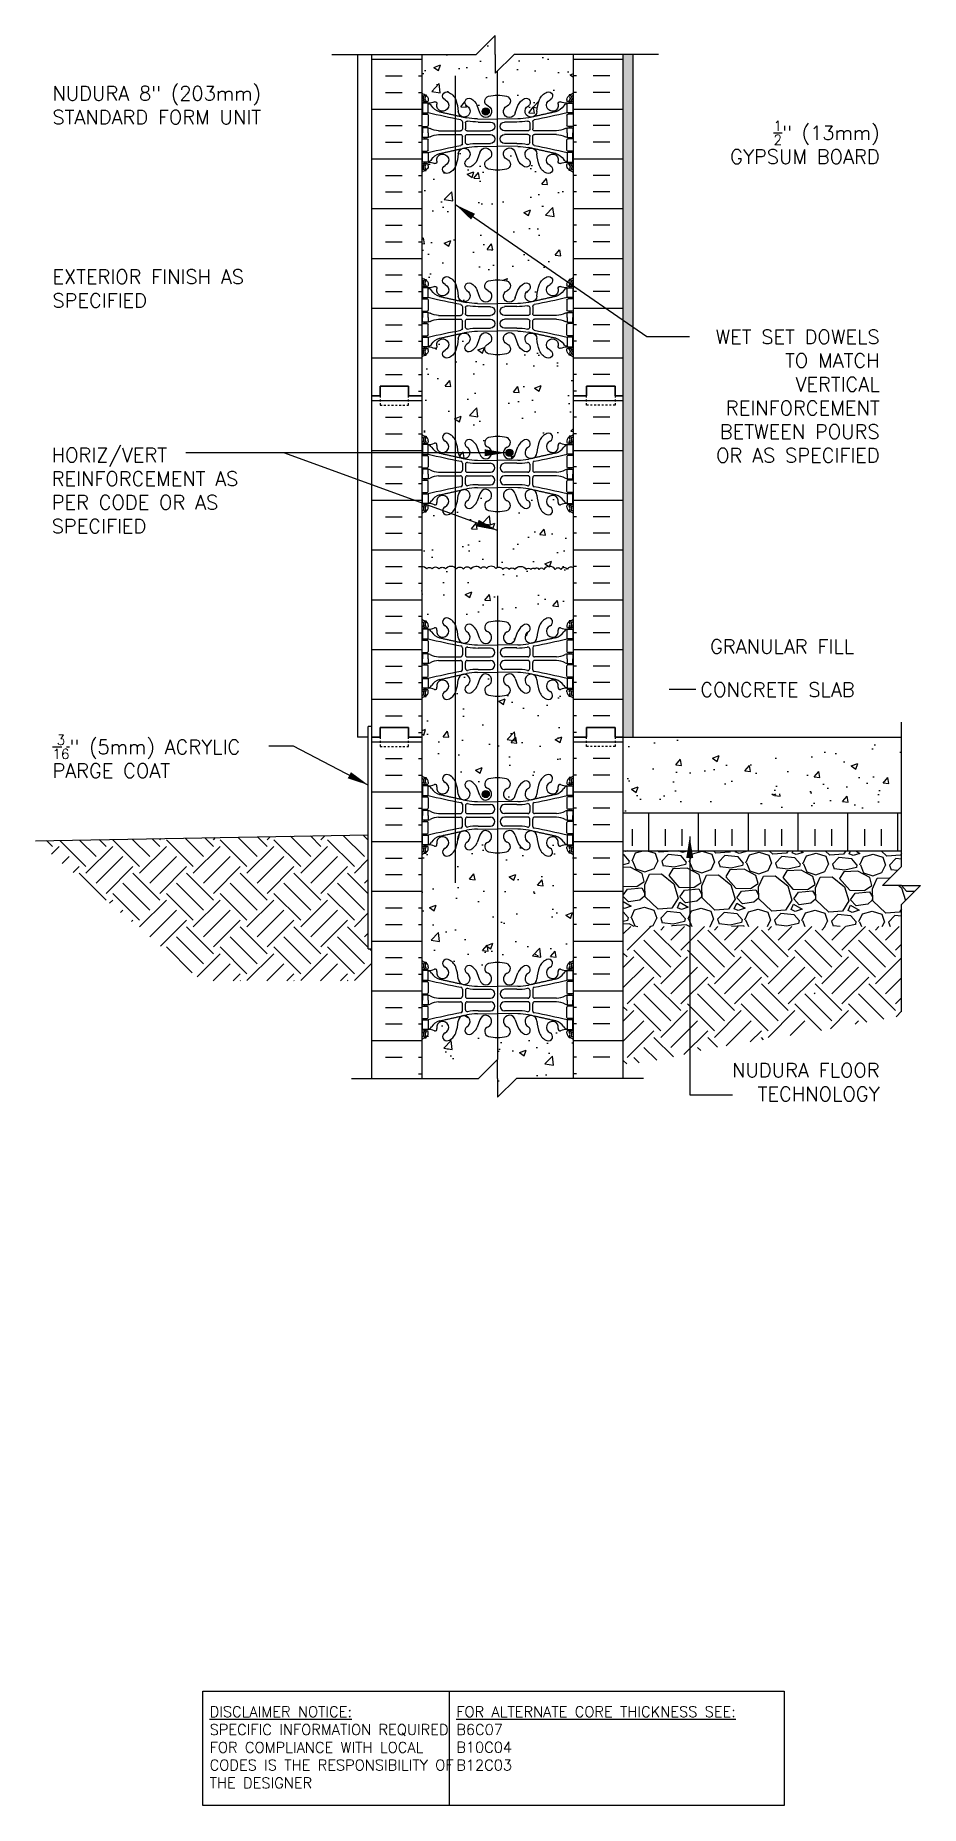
# Model space of a CAD drawing. Header units: inches. Extents: x 202.7 to 249.4, y 105.3 to 198.7.
import ezdxf
from ezdxf.enums import TextEntityAlignment as Align

# ---------------------------------------------------------------- set-up
doc = ezdxf.new("R2010")
doc.units = ezdxf.units.IN
doc.header["$LTSCALE"] = 0.5
doc.header["$MEASUREMENT"] = 0
doc.linetypes.add('DASHED2', pattern=[0.375, 0.25, -0.125])
doc.linetypes.add('DASHEDX2', pattern=[1.5, 1, -0.5])
for name, color, linetype in [('CUT PLANE', 9, 'Continuous'), ('HATCH', 12, 'Continuous'), ('line25', 2, 'Continuous'), ('LINE3', 3, 'Continuous'), ('LINE50', 5, 'Continuous'), ('LINE9', 9, 'Continuous'), ('TEXT', 4, 'Continuous'), ('Web_Edge', 9, 'Continuous')]:
    doc.layers.add(name, color=color, linetype=linetype)
doc.styles.add('DIM', font='romans.shx', dxfattribs={"width": 0.7})
doc.styles.add('ROMANS', font='romans.shx', dxfattribs={"height": 0.75})
doc.styles.get("Standard").update_dxf_attribs({"font": 'romans.shx', "height": 0.75})
doc.dimstyles.new('ext_12', dxfattribs={"dimscale": 12, "dimtxt": 0.09375, "dimasz": 0.09375, "dimexe": 0.09375, "dimexo": 0.0625, "dimgap": 0.0625, "dimtad": 1, "dimdec": 1, "dimzin": 3, "dimdsep": 46, "dimlunit": 4, "dimtxsty": 'DIM', "dimcen": 0.09, "dimdle": 0.09375, "dimclrt": 4, "dimadec": 0, "dimazin": 0, "dimtfac": 1, "dimtdec": 1, "dimtmove": 2, "dimatfit": 3, "dimfxl": 0, "dimfrac": 2, "dimtolj": 1, "dimtzin": 0, "dimarcsym": 0})
pattern_1 = [(50, (258.6798, 123.7997), (3.5863, -0.31376), [0.375, -4.125]), (355, (258.6798, 123.7997), (-0.69376, 3.76096), [0.3, -3.3]), (100.451, (258.9786, 123.7736), (2.89255, 3.4472), [0.3187, -3.5057]), (46.184, (258.6798, 124.7997), (5.3362, -0.8276), [0.5625, -6.1875]), (96.636, (259.1245, 124.731), (4.6733, 4.8706), [0.47805, -5.25856]), (351.184, (258.68, 124.8), (4.6733, 4.8706), [0.45, -4.95]), (21, (259.1798, 124.5497), (2.98454, -2.0131), [0.375, -4.125]), (326, (259.1798, 124.5497), (1.21658, 3.62575), [0.3, -3.3]), (71.451, (259.4285, 124.382), (4.2011, 1.61265), [0.3187, -3.5057]), (37.5, (258.6798, 123.7997), (0.0608, 1.66447), [0, -3.26, 0, -3.35, 0, -3.3125]), (7.5, (258.6798, 123.7997), (1.31535, 1.97206), [0, -1.91, 0, -3.185, 0, -1.2625]), (327.5, (257.5648, 123.7997), (2.669112, -0.112774), [0, -1.25, 0, -3.9, 0, -5.175]), (317.5, (257.0648, 123.7997), (2.91593, 0.50052), [0, -1.625, 0, -2.59, 0, -3.675])]
pattern_2 = [(50, (0, 0), (3.5863, -0.31376), [0.375, -4.125]), (355, (0, 0), (-0.693757, 3.76096), [0.3, -3.3]), (100.4514, (0.299, -0.026), (2.892547, 3.447198), [0.3187, -3.50571]), (46.1842, (0, 1), (5.336205, -0.827595), [0.5625, -6.1875]), (96.6356, (0.4447, 0.931), (4.67331, 4.87059), [0.47805, -5.258565]), (351.1842, (0, 1), (4.67331, 4.87059), [0.45, -4.95]), (21, (0.5, 0.75), (2.984535, -2.013094), [0.375, -4.125]), (326, (0.5, 0.75), (1.216577, 3.62575), [0.3, -3.3]), (71.4514, (0.7487, 0.5822), (4.201113, 1.612652), [0.3187, -3.50571]), (37.5, (0, 0), (0.0607993, 1.664469), [0, -3.26, 0, -3.35, 0, -3.3125]), (7.5, (0, 0), (1.315348, 1.972059), [0, -1.91, 0, -3.185, 0, -1.2625]), (327.5, (-1.115, 0), (2.669112, -0.1127744), [0, -1.25, 0, -3.9, 0, -5.175]), (317.5, (-1.615, 0), (2.91593, 0.500525), [0, -1.625, 0, -2.59, 0, -3.675])]

msp = doc.modelspace()

# ---------------------------------------------------------------- texts
at = {"layer": 'TEXT', "style": 'ROMANS'}
for s, p in [(' GRANULAR FILL', (237.774, 166.454)), (' CONCRETE SLAB', (237.261, 164.182))]:
    msp.add_text(s, height=0.75, dxfattribs=at).set_placement(p, align=Align.MIDDLE_LEFT)
at = {"layer": 'TEXT', "insert": (203.637, 194.998), "char_height": 0.75, "width": 12.96959, "attachment_point": 4, "style": 'ROMANS'}
msp.add_mtext('NUDURA 8" (203mm) STANDARD FORM UNIT', dxfattribs=at)
at = {"layer": 'TEXT', "linetype": 'DASHEDX2', "char_height": 0.75, "style": 'ROMANS'}
for s, insert, width, attachment_point in [('\\A1; {\\H0.7x;\\S1/2;}" (13mm) GYPSUM BOARD', (247.224, 193.043), 10.16974, 6), ('EXTERIOR FINISH AS SPECIFIED', (203.637, 185.329), 11.118, 4), ('WET SET DOWELS TO MATCH VERTICAL REINFORCEMENT BETWEEN POURS OR AS SPECIFIED', (247.224, 179.66), 10.16974, 6), ('HORIZ/VERT REINFORCEMENT AS PER CODE OR AS SPECIFIED', (203.601, 174.679), 11.118, 4), ('\\A1;{\\H0.7x;\\S3/16;}" (5mm) ACRYLIC PARGE COAT', (203.637, 160.659), 11.118, 4), ('NUDURA FLOOR TECHNOLOGY', (247.224, 143.485), 10.16974, 6)]:
    msp.add_mtext(s, dxfattribs=dict(at, insert=insert, width=width, attachment_point=attachment_point))
at = {"layer": 'TEXT', "char_height": 0.5625, "attachment_point": 4}
for s, insert, width in [('{\\LDISCLAIMER NOTICE:}\\PSPECIFIC INFORMATION REQUIRED FOR COMPLIANCE WITH LOCAL CODES IS THE RESPONSIBILITY OF THE DESIGNER', (211.925, 108.401), 14.00235), ('{\\L\\PFOR ALTERNATE CORE THICKNESS SEE:\\P}B6C07\\PB10C04\\PB12C03', (224.917, 109.341), 23.33295)]:
    msp.add_mtext(s, dxfattribs=dict(at, insert=insert, width=width))

# ---------------------------------------------------------------- blocks, each defined once
blk = doc.blocks.new('8 web')
at = {"layer": 'Web_Edge'}
for p, q in [((-4, 6.589), (-3.922, 6.589)), ((-3.854, 6.868), (-3.764, 6.868)), ((-3.764, 6.868), (-3.764, 6.827)), ((-3.654, 6.619), (-3.654, 6.552)), ((3.654, 6.619), (3.654, 6.552)), ((3.854, 6.868), (3.764, 6.868)), ((3.764, 6.868), (3.764, 6.827)), ((4, 6.589), (3.922, 6.589)), ((-4, 6.489), (-3.716, 6.489)), ((-4, 5.849), (-3.716, 5.849)), ((-3.854, 6.489), (-3.854, 6.419)), ((-3.854, 5.919), (-3.854, 5.849)), ((-3.764, 6.489), (-3.764, 6.419)), ((-3.764, 5.919), (-3.764, 5.849)), ((-3.654, 5.787), (-3.654, 5.252)), ((-0.929, 5.917), (-1.071, 6.304)), ((-1.067, 5.601), (0, 5.586)), ((1.067, 5.601), (0, 5.586)), ((0.929, 5.917), (1.071, 6.304)), ((3.654, 5.787), (3.654, 5.252)), ((4, 6.489), (3.716, 6.489)), ((4, 5.849), (3.716, 5.849)), ((3.764, 6.489), (3.764, 6.419)), ((3.764, 5.919), (3.764, 5.849)), ((3.854, 6.489), (3.854, 6.419)), ((3.854, 5.919), (3.854, 5.849)), ((-4, 5.189), (-3.716, 5.189)), ((-3.854, 5.189), (-3.854, 5.119)), ((-3.764, 5.189), (-3.764, 5.119)), ((-3.106, 4.964), (-1.952, 4.965)), ((-3.106, 4.775), (-1.952, 4.774)), ((-1.852, 5.45), (-1.852, 5.065)), ((-1.852, 4.289), (-1.852, 4.674)), ((-1.699, 5.387), (-1.699, 5.065)), ((-1.699, 4.351), (-1.699, 4.674)), ((-1.599, 4.965), (-0.372, 4.965)), ((-1.599, 4.774), (-0.372, 4.774)), ((-1.019, 5.433), (-0.372, 5.433)), ((1.019, 5.433), (0.372, 5.433)), ((1.599, 4.965), (0.372, 4.965)), ((1.599, 4.774), (0.372, 4.774)), ((1.699, 5.387), (1.699, 5.065)), ((1.699, 4.351), (1.699, 4.674)), ((1.852, 5.45), (1.852, 5.065)), ((1.852, 4.289), (1.852, 4.674)), ((3.106, 4.964), (1.952, 4.965)), ((3.106, 4.775), (1.952, 4.774)), ((4, 5.189), (3.716, 5.189)), ((3.764, 5.189), (3.764, 5.119)), ((3.854, 5.189), (3.854, 5.119)), ((-4, 4.549), (-3.716, 4.549)), ((-4, 3.889), (-3.716, 3.889)), ((-3.854, 4.549), (-3.854, 4.619)), ((-3.854, 3.819), (-3.854, 3.889)), ((-3.764, 4.549), (-3.764, 4.619)), ((-3.764, 3.819), (-3.764, 3.889)), ((-3.654, 3.952), (-3.654, 4.487)), ((-0.929, 3.822), (-1.071, 3.435)), ((-1.067, 4.138), (0, 4.153)), ((-1.019, 4.305), (-0.372, 4.305)), ((1.067, 4.138), (0, 4.153)), ((1.019, 4.305), (0.372, 4.305)), ((0.929, 3.822), (1.071, 3.435)), ((3.654, 3.952), (3.654, 4.487)), ((4, 4.549), (3.716, 4.549)), ((4, 3.889), (3.716, 3.889)), ((3.764, 4.549), (3.764, 4.619)), ((3.764, 3.819), (3.764, 3.889)), ((3.854, 4.549), (3.854, 4.619)), ((3.854, 3.819), (3.854, 3.889)), ((-4, 3.249), (-3.716, 3.249)), ((-4, 3.149), (-3.922, 3.149)), ((-3.854, 3.249), (-3.854, 3.319)), ((-3.854, 2.871), (-3.764, 2.871)), ((-3.764, 3.249), (-3.764, 3.319)), ((-3.764, 2.871), (-3.764, 2.912)), ((-3.654, 3.119), (-3.654, 3.187)), ((3.654, 3.119), (3.654, 3.187)), ((4, 3.249), (3.716, 3.249)), ((3.764, 3.249), (3.764, 3.319)), ((3.764, 2.871), (3.764, 2.912)), ((3.854, 2.871), (3.764, 2.871)), ((3.854, 3.249), (3.854, 3.319)), ((4, 3.149), (3.922, 3.149)), ((-4, -3.149), (-3.922, -3.149)), ((-4, -3.249), (-3.716, -3.249)), ((-3.854, -2.871), (-3.764, -2.871)), ((-3.854, -3.249), (-3.854, -3.319)), ((-3.764, -2.871), (-3.764, -2.912)), ((-3.764, -3.249), (-3.764, -3.319)), ((-3.654, -3.119), (-3.654, -3.187)), ((-0.929, -3.822), (-1.071, -3.435)), ((0.929, -3.822), (1.071, -3.435)), ((3.654, -3.119), (3.654, -3.187)), ((4, -3.249), (3.716, -3.249)), ((3.854, -2.871), (3.764, -2.871)), ((3.764, -2.871), (3.764, -2.912)), ((3.764, -3.249), (3.764, -3.319)), ((3.854, -3.249), (3.854, -3.319)), ((4, -3.149), (3.922, -3.149)), ((-4, -3.889), (-3.716, -3.889)), ((-4, -4.549), (-3.716, -4.549)), ((-3.854, -3.819), (-3.854, -3.889)), ((-3.854, -4.549), (-3.854, -4.619)), ((-3.764, -3.819), (-3.764, -3.889)), ((-3.764, -4.549), (-3.764, -4.619)), ((-3.654, -3.952), (-3.654, -4.487)), ((-1.852, -4.289), (-1.852, -4.674)), ((-1.699, -4.351), (-1.699, -4.674)), ((-1.067, -4.138), (0, -4.153)), ((-1.019, -4.305), (-0.372, -4.305)), ((1.067, -4.138), (0, -4.153)), ((1.019, -4.305), (0.372, -4.305)), ((1.699, -4.351), (1.699, -4.674)), ((1.852, -4.289), (1.852, -4.674)), ((3.654, -3.952), (3.654, -4.487)), ((4, -3.889), (3.716, -3.889)), ((4, -4.549), (3.716, -4.549)), ((3.764, -3.819), (3.764, -3.889)), ((3.764, -4.549), (3.764, -4.619)), ((3.854, -3.819), (3.854, -3.889)), ((3.854, -4.549), (3.854, -4.619)), ((-4, -5.189), (-3.716, -5.189)), ((-3.854, -5.189), (-3.854, -5.119)), ((-3.764, -5.189), (-3.764, -5.119)), ((-3.654, -5.787), (-3.654, -5.252)), ((-3.106, -4.775), (-1.952, -4.774)), ((-3.106, -4.964), (-1.952, -4.965)), ((-1.852, -5.45), (-1.852, -5.065)), ((-1.699, -5.387), (-1.699, -5.065)), ((-1.599, -4.774), (-0.372, -4.774)), ((-1.599, -4.965), (-0.372, -4.965)), ((-1.067, -5.601), (0, -5.586)), ((-1.019, -5.433), (-0.372, -5.433)), ((1.067, -5.601), (0, -5.586)), ((1.599, -4.774), (0.372, -4.774)), ((1.599, -4.965), (0.372, -4.965)), ((1.019, -5.433), (0.372, -5.433)), ((1.699, -5.387), (1.699, -5.065)), ((1.852, -5.45), (1.852, -5.065)), ((3.106, -4.775), (1.952, -4.774)), ((3.106, -4.964), (1.952, -4.965)), ((3.654, -5.787), (3.654, -5.252)), ((4, -5.189), (3.716, -5.189)), ((3.764, -5.189), (3.764, -5.119)), ((3.854, -5.189), (3.854, -5.119)), ((-4, -5.849), (-3.716, -5.849)), ((-4, -6.489), (-3.716, -6.489)), ((-3.854, -5.919), (-3.854, -5.849)), ((-3.854, -6.489), (-3.854, -6.419)), ((-3.764, -5.919), (-3.764, -5.849)), ((-3.764, -6.489), (-3.764, -6.419)), ((-0.929, -5.917), (-1.071, -6.304)), ((0.929, -5.917), (1.071, -6.304)), ((4, -5.849), (3.716, -5.849)), ((4, -6.489), (3.716, -6.489)), ((3.764, -5.919), (3.764, -5.849)), ((3.764, -6.489), (3.764, -6.419)), ((3.854, -5.919), (3.854, -5.849)), ((3.854, -6.489), (3.854, -6.419)), ((-4, -6.589), (-3.922, -6.589)), ((-3.854, -6.868), (-3.764, -6.868)), ((-3.764, -6.868), (-3.764, -6.827)), ((-3.654, -6.619), (-3.654, -6.552)), ((3.654, -6.619), (3.654, -6.552)), ((3.764, -6.868), (3.764, -6.827)), ((3.854, -6.868), (3.764, -6.868)), ((4, -6.589), (3.922, -6.589))]:
    blk.add_line(p, q, dxfattribs=at)
for points in [[(-3.959, 5.919), (-3.659, 5.919), (-3.659, 6.419), (-3.959, 6.419)], [(3.959, 5.919), (3.659, 5.919), (3.659, 6.419), (3.959, 6.419)], [(-3.959, 3.819), (-3.659, 3.819), (-3.659, 3.319), (-3.959, 3.319)], [(3.959, 3.819), (3.659, 3.819), (3.659, 3.319), (3.959, 3.319)], [(-3.959, -3.819), (-3.659, -3.819), (-3.659, -3.319), (-3.959, -3.319)], [(3.959, -3.819), (3.659, -3.819), (3.659, -3.319), (3.959, -3.319)], [(-3.959, -5.919), (-3.659, -5.919), (-3.659, -6.419), (-3.959, -6.419)], [(3.959, -5.919), (3.659, -5.919), (3.659, -6.419), (3.959, -6.419)]]:
    blk.add_lwpolyline(points, close=True, dxfattribs=at)
for points in [[(-3.659, 4.869), (-3.659, 5.119), (-3.959, 5.119), (-3.959, 4.869)], [(-3.659, 4.869), (-3.659, 4.619), (-3.959, 4.619), (-3.959, 4.869)], [(3.659, 4.869), (3.659, 5.119), (3.959, 5.119), (3.959, 4.869)], [(3.659, 4.869), (3.659, 4.619), (3.959, 4.619), (3.959, 4.869)], [(-3.659, -4.869), (-3.659, -4.619), (-3.959, -4.619), (-3.959, -4.869)], [(3.659, -4.869), (3.659, -4.619), (3.959, -4.619), (3.959, -4.869)], [(-3.659, -4.869), (-3.659, -5.119), (-3.959, -5.119), (-3.959, -4.869)], [(3.659, -4.869), (3.659, -5.119), (3.959, -5.119), (3.959, -4.869)]]:
    blk.add_lwpolyline(points, dxfattribs=at)
for centre, radius, start, end in [((-3.654, 7.327), 0.5, 226.21089, 250.52878), ((-3.654, 7.327), 0.6, 234.78322, 245.07477), ((-3.922, 6.609), 0.0196, 269.40316, 15.4901), ((-3.66, 6.674), 0.25, 140.11451, 222.46087), ((-3.916, 6.764), 0.021, 343.464, 63.99573), ((-3.818, 6.805), 0.045, 321.448, 139.1879), ((-3.812, 6.536), 0.045, 222.46087, 42.46087), ((-3.904, 6.619), 0.25, 0, 70.52878), ((-3.66, 6.674), 0.16, 140.00008, 222.46087), ((-3.716, 6.552), 0.0625, 270, 0), ((-2.89, 6.313), 0.314, 168.58862, 66.19163), ((-2.681, 6.804), 0.22, 68.19625, 248.19625), ((-2.839, 6.375), 0.677, 21.12389, 69.31975), ((-4.43, 5.81), 2.365, 4.38947, 20.00151), ((-1.507, 6.473), 0.217, 65.52644, 238.53701), ((-1.758, 6.003), 0.75, 23.69375, 62.97047), ((-0.406, 6.529), 0.268, 104.78919, 250.03375), ((-0.012, 5.096), 1.754, 89.62292, 105.29183), ((0.012, 5.096), 1.754, 74.70817, 90.37708), ((0.406, 6.529), 0.268, 289.96625, 75.21081), ((1.758, 6.003), 0.75, 117.02953, 156.30625), ((1.507, 6.473), 0.217, 301.46299, 114.47356), ((4.43, 5.81), 2.365, 159.99849, 175.61053), ((2.839, 6.375), 0.677, 110.68025, 158.87611), ((2.89, 6.313), 0.314, 113.80837, 11.41138), ((2.681, 6.804), 0.22, 291.80375, 111.80375), ((3.904, 6.619), 0.25, 109.47122, 180), ((3.716, 6.552), 0.0625, 180, 270), ((3.812, 6.536), 0.045, 137.53913, 317.53913), ((3.818, 6.805), 0.045, 40.8121, 218.552), ((3.66, 6.674), 0.16, 317.53913, 39.99992), ((3.654, 7.327), 0.5, 289.47122, 313.78911), ((3.66, 6.674), 0.25, 317.53913, 39.88549), ((3.916, 6.764), 0.021, 116.00427, 196.536), ((3.922, 6.609), 0.0196, 164.5099, 270.59684), ((3.654, 7.327), 0.6, 294.92523, 305.21678), ((-3.716, 5.787), 0.0625, 0, 90), ((-3.714, 7.415), 0.997, 273.15379, 293.1467), ((-3.781, 6.077), 0.364, 34.97751, 70.33874), ((3.15, 33.34), 28.253, 256.05522, 259.63434), ((-2.858, 6.688), 0.743, 212.79192, 253.81071), ((-3.288, 6.408), 0.0968, 340.15513, 110.43307), ((-1.759, 6.006), 0.314, 182.73571, 63.93483), ((-1.072, 8.585), 2.984, 259.25462, 270.09947), ((-0.624, 5.99), 0.314, 193.41463, 66.19163), ((0.624, 5.99), 0.314, 113.80837, 346.58537), ((1.072, 8.585), 2.984, 269.90053, 280.74538), ((1.759, 6.006), 0.314, 116.06517, 357.26429), ((-3.15, 33.34), 28.253, 280.36566, 283.94478), ((2.858, 6.688), 0.743, 286.18929, 327.20808), ((3.288, 6.408), 0.0968, 69.56693, 199.84487), ((3.714, 7.415), 0.997, 246.8533, 266.84621), ((3.781, 6.077), 0.364, 109.66126, 145.02249), ((3.716, 5.787), 0.0625, 90, 180), ((-3.716, 5.252), 0.0625, 270, 0), ((-3.663, 4.901), 0.219, 60.49375, 88.91995), ((-3.021, 6.121), 1.16, 242.5844, 265.80325), ((-3.021, 3.618), 1.16, 94.19675, 117.4156), ((-1.952, 5.065), 0.1, 270.03876, 360), ((-1.952, 4.674), 0.1, 0, 89.96124), ((-1.952, 5.45), 0.1, 360, 79.63434), ((-1.599, 5.387), 0.1, 79.25462, 180), ((-1.599, 5.065), 0.1, 180, 270), ((-1.599, 4.674), 0.1, 90, 180), ((-1.024, 8.417), 2.984, 259.25462, 270.09947), ((-0.372, 5.199), 0.234, 270, 90), ((-0.372, 4.54), 0.234, 270, 90), ((0.372, 5.199), 0.234, 90, 270), ((0.372, 4.54), 0.234, 90, 270), ((1.024, 8.417), 2.984, 269.90053, 280.74538), ((1.599, 5.387), 0.1, 0, 100.74538), ((1.599, 5.065), 0.1, 270, 0), ((1.599, 4.674), 0.1, 0, 90), ((1.952, 5.45), 0.1, 100.36566, 180), ((1.952, 5.065), 0.1, 180, 269.96124), ((1.952, 4.674), 0.1, 90.03876, 180), ((3.021, 6.121), 1.16, 274.19675, 297.4156), ((3.021, 3.618), 1.16, 62.5844, 85.80325), ((3.663, 4.901), 0.219, 91.08005, 119.50625), ((3.716, 5.252), 0.0625, 180, 270), ((-3.716, 4.487), 0.0625, 0, 90), ((-3.716, 3.952), 0.0625, 270, 0), ((-3.663, 4.838), 0.219, 271.08005, 299.50625), ((3.15, -23.601), 28.253, 100.36566, 103.94478), ((-2.858, 3.051), 0.743, 106.18929, 147.20808), ((-2.89, 3.426), 0.314, 293.80837, 191.41138), ((-4.43, 3.929), 2.365, 339.99849, 355.61053), ((-1.759, 3.733), 0.314, 296.06517, 177.26429), ((-1.952, 4.289), 0.1, 280.36566, 0), ((-1.599, 4.351), 0.1, 180, 280.74538), ((-1.072, 1.154), 2.984, 89.90053, 100.74538), ((-1.024, 1.322), 2.984, 89.90053, 100.74538), ((-0.624, 3.749), 0.314, 293.80837, 166.58537), ((0.624, 3.749), 0.314, 13.41463, 246.19163), ((1.024, 1.322), 2.984, 79.25462, 90.09947), ((1.072, 1.154), 2.984, 79.25462, 90.09947), ((1.759, 3.733), 0.314, 2.73571, 243.93483), ((1.599, 4.351), 0.1, 259.25462, 0), ((1.952, 4.289), 0.1, 180, 259.63434), ((-3.15, -23.601), 28.253, 76.05522, 79.63434), ((4.43, 3.929), 2.365, 184.38947, 200.00151), ((2.89, 3.426), 0.314, 348.58862, 246.19163), ((2.858, 3.051), 0.743, 32.79192, 73.81071), ((3.663, 4.838), 0.219, 240.49375, 268.91995), ((3.716, 4.487), 0.0625, 90, 180), ((3.716, 3.952), 0.0625, 180, 270), ((-3.654, 2.412), 0.6, 114.92523, 125.21678), ((-3.654, 2.412), 0.5, 109.47122, 133.78911), ((-3.922, 3.13), 0.0196, 344.5099, 90.59684), ((-3.66, 3.065), 0.25, 137.53913, 219.88549), ((-3.916, 2.975), 0.021, 296.00427, 16.536), ((-3.818, 2.934), 0.045, 220.8121, 38.552), ((-3.812, 3.203), 0.045, 317.53913, 137.53913), ((-3.904, 3.119), 0.25, 289.47122, 360), ((-3.66, 3.065), 0.16, 137.53913, 219.99992), ((-3.716, 3.187), 0.0625, 360, 90), ((-3.781, 3.662), 0.364, 289.66126, 325.02249), ((-3.714, 2.324), 0.997, 66.8533, 86.84621), ((-3.288, 3.331), 0.0968, 249.56693, 19.84487), ((-2.681, 2.935), 0.22, 111.80375, 291.80375), ((-2.839, 3.364), 0.677, 290.68025, 338.87611), ((-1.507, 3.266), 0.217, 121.46299, 294.47356), ((-1.758, 3.736), 0.75, 297.02953, 336.30625), ((-0.406, 3.21), 0.268, 109.96625, 255.21081), ((-0.012, 4.643), 1.754, 254.70817, 270.37708), ((0.012, 4.643), 1.754, 269.62292, 285.29183), ((0.406, 3.21), 0.268, 284.78919, 70.03375), ((1.758, 3.736), 0.75, 203.69375, 242.97047), ((1.507, 3.266), 0.217, 245.52644, 58.53701), ((2.839, 3.364), 0.677, 201.12389, 249.31975), ((2.681, 2.935), 0.22, 248.19625, 68.19625), ((3.288, 3.331), 0.0968, 160.15513, 290.43307), ((3.714, 2.324), 0.997, 93.15379, 113.1467), ((3.781, 3.662), 0.364, 214.97751, 250.33874), ((3.716, 3.187), 0.0625, 90, 180), ((3.904, 3.119), 0.25, 180, 250.52878), ((3.812, 3.203), 0.045, 42.46087, 222.46087), ((3.818, 2.934), 0.045, 141.448, 319.1879), ((3.66, 3.065), 0.16, 320.00008, 42.46087), ((3.654, 2.412), 0.5, 46.21089, 70.52878), ((3.66, 3.065), 0.25, 320.11451, 42.46087), ((3.916, 2.975), 0.021, 163.464, 243.99573), ((3.922, 3.13), 0.0196, 89.40316, 195.4901), ((3.654, 2.412), 0.6, 54.78322, 65.07477), ((-3.654, -2.412), 0.5, 226.21089, 250.52878), ((-2.681, -2.935), 0.22, 68.19625, 248.19625), ((-2.839, -3.364), 0.677, 21.12389, 69.31975), ((2.839, -3.364), 0.677, 110.68025, 158.87611), ((2.681, -2.935), 0.22, 291.80375, 111.80375), ((3.654, -2.412), 0.5, 289.47122, 313.78911), ((-3.654, -2.412), 0.6, 234.78322, 245.07477), ((-3.922, -3.13), 0.0196, 269.40316, 15.4901), ((-3.66, -3.065), 0.25, 140.11451, 222.46087), ((-3.916, -2.975), 0.021, 343.464, 63.99573), ((-3.818, -2.934), 0.045, 321.448, 139.1879), ((-3.812, -3.203), 0.045, 222.46087, 42.46087), ((-3.904, -3.119), 0.25, 0, 70.52878), ((-3.66, -3.065), 0.16, 140.00008, 222.46087), ((-3.716, -3.187), 0.0625, 270, 0), ((-3.714, -2.324), 0.997, 273.15379, 293.1467), ((-3.781, -3.662), 0.364, 34.97751, 70.33874), ((-2.858, -3.051), 0.743, 212.79192, 253.81071), ((-3.288, -3.331), 0.0968, 340.15513, 110.43307), ((-2.89, -3.426), 0.314, 168.58862, 66.19163), ((-4.43, -3.929), 2.365, 4.38947, 20.00151), ((-1.759, -3.733), 0.314, 182.73571, 63.93483), ((-1.507, -3.266), 0.217, 65.52644, 238.53701), ((-1.758, -3.736), 0.75, 23.69375, 62.97047), ((-0.624, -3.749), 0.314, 193.41463, 66.19163), ((-0.406, -3.21), 0.268, 104.78919, 250.03375), ((-0.012, -4.643), 1.754, 89.62292, 105.29183), ((0.012, -4.643), 1.754, 74.70817, 90.37708), ((0.624, -3.749), 0.314, 113.80837, 346.58537), ((0.406, -3.21), 0.268, 289.96625, 75.21081), ((1.758, -3.736), 0.75, 117.02953, 156.30625), ((1.507, -3.266), 0.217, 301.46299, 114.47356), ((1.759, -3.733), 0.314, 116.06517, 357.26429), ((4.43, -3.929), 2.365, 159.99849, 175.61053), ((2.89, -3.426), 0.314, 113.80837, 11.41138), ((2.858, -3.051), 0.743, 286.18929, 327.20808), ((3.288, -3.331), 0.0968, 69.56693, 199.84487), ((3.714, -2.324), 0.997, 246.8533, 266.84621), ((3.781, -3.662), 0.364, 109.66126, 145.02249), ((3.904, -3.119), 0.25, 109.47122, 180), ((3.716, -3.187), 0.0625, 180, 270), ((3.812, -3.203), 0.045, 137.53913, 317.53913), ((3.818, -2.934), 0.045, 40.8121, 218.552), ((3.66, -3.065), 0.16, 317.53913, 39.99992), ((3.66, -3.065), 0.25, 317.53913, 39.88549), ((3.916, -2.975), 0.021, 116.00427, 196.536), ((3.922, -3.13), 0.0196, 164.5099, 270.59684), ((3.654, -2.412), 0.6, 294.92523, 305.21678), ((-3.716, -3.952), 0.0625, 0, 90), ((-3.716, -4.487), 0.0625, 270, 0), ((3.15, 23.601), 28.253, 256.05522, 259.63434), ((-3.663, -4.838), 0.219, 60.49375, 88.91995), ((-3.021, -3.618), 1.16, 242.5844, 265.80325), ((-1.952, -4.289), 0.1, 360, 79.63434), ((-1.599, -4.351), 0.1, 79.25462, 180), ((-1.072, -1.154), 2.984, 259.25462, 270.09947), ((-1.024, -1.322), 2.984, 259.25462, 270.09947), ((-0.372, -4.54), 0.234, 270, 90), ((0.372, -4.54), 0.234, 90, 270), ((1.024, -1.322), 2.984, 269.90053, 280.74538), ((1.072, -1.154), 2.984, 269.90053, 280.74538), ((1.599, -4.351), 0.1, 0, 100.74538), ((1.952, -4.289), 0.1, 100.36566, 180), ((-3.15, 23.601), 28.253, 280.36566, 283.94478), ((3.021, -3.618), 1.16, 274.19675, 297.4156), ((3.663, -4.838), 0.219, 91.08005, 119.50625), ((3.716, -3.952), 0.0625, 90, 180), ((3.716, -4.487), 0.0625, 180, 270), ((-3.716, -5.252), 0.0625, 0, 90), ((-3.663, -4.901), 0.219, 271.08005, 299.50625), ((3.15, -33.34), 28.253, 100.36566, 103.94478), ((-3.021, -6.121), 1.16, 94.19675, 117.4156), ((-1.952, -4.674), 0.1, 270.03876, 360), ((-1.952, -5.065), 0.1, 0, 89.96124), ((-1.952, -5.45), 0.1, 280.36566, 0), ((-1.599, -4.674), 0.1, 180, 270), ((-1.599, -5.065), 0.1, 90, 180), ((-1.599, -5.387), 0.1, 180, 280.74538), ((-1.024, -8.417), 2.984, 89.90053, 100.74538), ((-0.372, -5.199), 0.234, 270, 90), ((0.372, -5.199), 0.234, 90, 270), ((1.024, -8.417), 2.984, 79.25462, 90.09947), ((1.599, -5.387), 0.1, 259.25462, 0), ((1.599, -4.674), 0.1, 270, 0), ((1.599, -5.065), 0.1, 0, 90), ((1.952, -4.674), 0.1, 180, 269.96124), ((1.952, -5.065), 0.1, 90.03876, 180), ((1.952, -5.45), 0.1, 180, 259.63434), ((-3.15, -33.34), 28.253, 76.05522, 79.63434), ((3.021, -6.121), 1.16, 62.5844, 85.80325), ((3.663, -4.901), 0.219, 240.49375, 268.91995), ((3.716, -5.252), 0.0625, 90, 180), ((-3.66, -6.674), 0.25, 137.53913, 219.88549), ((-3.812, -6.536), 0.045, 317.53913, 137.53913), ((-3.716, -5.787), 0.0625, 270, 0), ((-3.716, -6.552), 0.0625, 360, 90), ((-3.781, -6.077), 0.364, 289.66126, 325.02249), ((-3.714, -7.415), 0.997, 66.8533, 86.84621), ((-2.858, -6.688), 0.743, 106.18929, 147.20808), ((-3.288, -6.408), 0.0968, 249.56693, 19.84487), ((-2.89, -6.313), 0.314, 293.80837, 191.41138), ((-4.43, -5.81), 2.365, 339.99849, 355.61053), ((-1.759, -6.006), 0.314, 296.06517, 177.26429), ((-1.507, -6.473), 0.217, 121.46299, 294.47356), ((-1.072, -8.585), 2.984, 89.90053, 100.74538), ((-1.758, -6.003), 0.75, 297.02953, 336.30625), ((-0.624, -5.99), 0.314, 293.80837, 166.58537), ((-0.406, -6.529), 0.268, 109.96625, 255.21081), ((0.624, -5.99), 0.314, 13.41463, 246.19163), ((0.406, -6.529), 0.268, 284.78919, 70.03375), ((1.072, -8.585), 2.984, 79.25462, 90.09947), ((1.758, -6.003), 0.75, 203.69375, 242.97047), ((1.507, -6.473), 0.217, 245.52644, 58.53701), ((1.759, -6.006), 0.314, 2.73571, 243.93483), ((4.43, -5.81), 2.365, 184.38947, 200.00151), ((2.89, -6.313), 0.314, 348.58862, 246.19163), ((2.858, -6.688), 0.743, 32.79192, 73.81071), ((3.288, -6.408), 0.0968, 160.15513, 290.43307), ((3.714, -7.415), 0.997, 93.15379, 113.1467), ((3.781, -6.077), 0.364, 214.97751, 250.33874), ((3.716, -5.787), 0.0625, 180, 270), ((3.716, -6.552), 0.0625, 90, 180), ((3.812, -6.536), 0.045, 42.46087, 222.46087), ((3.66, -6.674), 0.25, 320.11451, 42.46087), ((-3.654, -7.327), 0.6, 114.92523, 125.21678), ((-3.654, -7.327), 0.5, 109.47122, 133.78911), ((-3.922, -6.609), 0.0196, 344.5099, 90.59684), ((-3.916, -6.764), 0.021, 296.00427, 16.536), ((-3.818, -6.805), 0.045, 220.8121, 38.552), ((-3.904, -6.619), 0.25, 289.47122, 360), ((-3.66, -6.674), 0.16, 137.53913, 219.99992), ((-2.681, -6.804), 0.22, 111.80375, 291.80375), ((-2.839, -6.375), 0.677, 290.68025, 338.87611), ((-0.012, -5.096), 1.754, 254.70817, 270.37708), ((0.012, -5.096), 1.754, 269.62292, 285.29183), ((2.839, -6.375), 0.677, 201.12389, 249.31975), ((2.681, -6.804), 0.22, 248.19625, 68.19625), ((3.904, -6.619), 0.25, 180, 250.52878), ((3.818, -6.805), 0.045, 141.448, 319.1879), ((3.66, -6.674), 0.16, 320.00008, 42.46087), ((3.654, -7.327), 0.5, 46.21089, 70.52878), ((3.916, -6.764), 0.021, 163.464, 243.99573), ((3.922, -6.609), 0.0196, 89.40316, 195.4901), ((3.654, -7.327), 0.6, 54.78322, 65.07477)]:
    blk.add_arc(centre, radius, start, end, dxfattribs=at)
for points in [[(-3.066, 5.974), (-1.628, 5.654)], [(3.066, 5.974), (1.628, 5.654)], [(-3.066, 3.765), (-1.628, 4.085)], [(3.066, 3.765), (1.628, 4.085)], [(-3.066, -3.765), (-1.628, -4.085)], [(3.066, -3.765), (1.628, -4.085)], [(-3.066, -5.974), (-1.628, -5.654)], [(3.066, -5.974), (1.628, -5.654)]]:
    blk.add_open_spline(points, degree=1, dxfattribs=at)

# ---------------------------------------------------------------- hatches: boundary and pattern name
h = msp.add_hatch()
h.set_pattern_fill('AR-CONC', color=12, scale=0.5, style=0)
h.set_pattern_definition(pattern_2)
h.paths.add_polyline_path([(226.765, 198.476), (225.97, 197.682), (223.095, 197.682), (223.095, 195.648, 0.088416), (223.241, 195.55), (223.331, 195.55), (223.331, 195.509, -0.249069), (223.441, 195.302), (223.441, 195.234, -0.414214), (223.379, 195.172), (223.331, 195.172), (223.331, 195.102), (223.436, 195.102, 0.085348), (223.766, 195.177, -0.669601), (223.898, 195.057, 2.087231), (224.332, 195.282, -1), (224.496, 195.69, -0.21345), (224.888, 195.301, -0.068226), (225.024, 194.673, 1.753171), (225.475, 194.97, -0.940793), (225.678, 195.353, -0.173075), (226.024, 194.986), (226.167, 194.599, 0.73881), (226.765, 194.561), (226.765, 194.783, 0.20089), (226.598, 194.959, -0.734872), (226.621, 195.47, -0.020993), (226.765, 195.503)])
h.paths.add_polyline_path([(226.659, 194.672, -1), (226.284, 194.672, -1)], flags=16)
h = msp.add_hatch()
h.set_pattern_fill('AR-CONC', color=12, scale=0.5, style=0)
h.set_pattern_definition(pattern_2)
h.paths.add_polyline_path([(231.095, 197.682), (227.97, 197.682), (226.97, 196.682), (226.97, 197.682), (226.97, 198.682), (226.765, 198.476), (226.765, 195.503, -0.047414), (227.095, 195.532, -0.068475), (227.57, 195.47, -0.734872), (227.593, 194.959, 1.612474), (228.024, 194.599), (228.167, 194.986, -0.173075), (228.513, 195.353, -0.940793), (228.716, 194.97, 1.753171), (229.167, 194.673, -0.068226), (229.303, 195.301, -0.21345), (229.695, 195.69, -1), (229.859, 195.282, 2.087231), (230.292, 195.057, -0.669601), (230.425, 195.177, 0.085348), (230.754, 195.102), (230.859, 195.102), (230.859, 195.172), (230.812, 195.172, -0.414214), (230.749, 195.234), (230.749, 195.302, -0.249069), (230.859, 195.509), (230.859, 195.55), (230.949, 195.55, 0.088416), (231.095, 195.648)])
h = msp.add_hatch()
h.set_pattern_fill('AR-CONC', color=12, scale=0.5, style=0)
h.set_pattern_definition(pattern_2)
h.paths.add_polyline_path([(226.765, 191.6, -0.020993), (226.621, 191.633, -0.734872), (226.598, 192.144, 0.20089), (226.765, 192.32), (226.765, 192.542, 0.73881), (226.167, 192.504), (226.024, 192.117, -0.173075), (225.678, 191.75, -0.940793), (225.475, 192.133, 1.753171), (225.024, 192.43, -0.068226), (224.888, 191.802, -0.21345), (224.496, 191.413, -1), (224.332, 191.821, 2.087231), (223.898, 192.046, -0.669601), (223.766, 191.926, 0.085348), (223.436, 192.002), (223.331, 192.002), (223.331, 191.932), (223.379, 191.932, -0.414214), (223.441, 191.869), (223.441, 191.802, -0.249069), (223.331, 191.594), (223.331, 191.553), (223.241, 191.553, 0.088416), (223.095, 191.455), (223.095, 185.909, 0.088416), (223.241, 185.812), (223.331, 185.812), (223.331, 185.77, -0.249069), (223.441, 185.563), (223.441, 185.495, -0.414214), (223.379, 185.433), (223.331, 185.433), (223.331, 185.363), (223.436, 185.363, 0.085348), (223.766, 185.438, -0.669601), (223.898, 185.318, 2.087231), (224.332, 185.543, -1), (224.496, 185.951, -0.21345), (224.888, 185.562, -0.068226), (225.024, 184.934, 1.753171), (225.475, 185.231, -0.940793), (225.678, 185.614, -0.173075), (226.024, 185.247), (226.167, 184.861, 0.73881), (226.765, 184.822), (226.765, 185.044, 0.20089), (226.598, 185.22, -0.734872), (226.621, 185.731, -0.020993), (226.765, 185.764)])
h = msp.add_hatch()
h.set_pattern_fill('AR-CONC', color=12, scale=0.5, style=0)
h.set_pattern_definition(pattern_2)
h.paths.add_polyline_path([(231.095, 191.455, 0.088416), (230.949, 191.553), (230.859, 191.553), (230.859, 191.594, -0.249069), (230.749, 191.802), (230.749, 191.869, -0.414214), (230.812, 191.932), (230.859, 191.932), (230.859, 192.002), (230.754, 192.002, 0.085348), (230.425, 191.926, -0.669601), (230.292, 192.046, 2.087231), (229.859, 191.821, -1), (229.695, 191.413, -0.21345), (229.303, 191.802, -0.068226), (229.167, 192.43, 1.753171), (228.716, 192.133, -0.940793), (228.513, 191.75, -0.173075), (228.167, 192.117), (228.024, 192.504, 1.612474), (227.593, 192.144, -0.734872), (227.57, 191.633, -0.068475), (227.095, 191.571, -0.047414), (226.765, 191.6), (226.765, 185.764, -0.047414), (227.095, 185.793, -0.068475), (227.57, 185.731, -0.734872), (227.593, 185.22, 1.612474), (228.024, 184.861), (228.167, 185.247, -0.173075), (228.513, 185.614, -0.940793), (228.716, 185.231, 1.753171), (229.167, 184.934, -0.068226), (229.303, 185.562, -0.21345), (229.695, 185.951, -1), (229.859, 185.543, 2.087231), (230.292, 185.318, -0.669601), (230.425, 185.438, 0.085348), (230.754, 185.363), (230.859, 185.363), (230.859, 185.433), (230.812, 185.433, -0.414214), (230.749, 185.495), (230.749, 185.563, -0.249069), (230.859, 185.77), (230.859, 185.812), (230.949, 185.812, 0.088416), (231.095, 185.909)])
h = msp.add_hatch()
h.set_pattern_fill('AR-CONC', color=12, scale=0.5, style=0)
h.set_pattern_definition(pattern_2)
h.paths.add_polyline_path([(226.765, 181.861, -0.020993), (226.621, 181.894, -0.734872), (226.598, 182.405, 0.20089), (226.765, 182.581), (226.765, 182.803, 0.73881), (226.167, 182.765), (226.024, 182.378, -0.173075), (225.678, 182.011, -0.940793), (225.475, 182.395, 1.753171), (225.024, 182.691, -0.068226), (224.888, 182.063, -0.21345), (224.496, 181.674, -1), (224.332, 182.083, 2.087231), (223.898, 182.307, -0.669601), (223.766, 182.187, 0.085348), (223.436, 182.263), (223.331, 182.263), (223.331, 182.193), (223.379, 182.193, -0.414214), (223.441, 182.13), (223.441, 182.063, -0.249069), (223.331, 181.856), (223.331, 181.814), (223.241, 181.814, 0.088416), (223.095, 181.716), (223.095, 179.682), (223.095, 177.648, 0.088416), (223.241, 177.55), (223.331, 177.55), (223.331, 177.509, -0.249069), (223.441, 177.302), (223.441, 177.234, -0.414214), (223.379, 177.172), (223.331, 177.172), (223.331, 177.102), (223.436, 177.102, 0.085348), (223.766, 177.177, -0.669601), (223.898, 177.057, 2.087231), (224.332, 177.282, -1), (224.496, 177.69, -0.21345), (224.888, 177.301, -0.068226), (225.024, 176.673, 1.753171), (225.475, 176.97, -0.940793), (225.678, 177.353, -0.173075), (226.024, 176.986), (226.167, 176.599, 0.73881), (226.765, 176.561), (226.765, 176.783, 0.20089), (226.598, 176.959, -0.734872), (226.621, 177.47, -0.020993), (226.765, 177.503)])
h = msp.add_hatch()
h.set_pattern_fill('AR-CONC', color=12, scale=0.5, style=0)
h.set_pattern_definition(pattern_2)
h.paths.add_polyline_path([(231.095, 181.716, 0.088416), (230.949, 181.814), (230.859, 181.814), (230.859, 181.856, -0.249069), (230.749, 182.063), (230.749, 182.13, -0.414214), (230.812, 182.193), (230.859, 182.193), (230.859, 182.263), (230.754, 182.263, 0.085348), (230.425, 182.187, -0.669601), (230.292, 182.307, 2.087231), (229.859, 182.083, -1), (229.695, 181.674, -0.21345), (229.303, 182.063, -0.068226), (229.167, 182.691, 1.753171), (228.716, 182.395, -0.940793), (228.513, 182.011, -0.173075), (228.167, 182.378), (228.024, 182.765, 1.612474), (227.593, 182.405, -0.734872), (227.57, 181.894, -0.068475), (227.095, 181.832, -0.047414), (226.765, 181.861), (226.765, 177.503, -0.047414), (227.095, 177.532, -0.068475), (227.57, 177.47, -0.734872), (227.593, 176.959, 1.612474), (228.024, 176.599), (228.167, 176.986, -0.173075), (228.513, 177.353, -0.940793), (228.716, 176.97, 1.753171), (229.167, 176.673, -0.068226), (229.303, 177.301, -0.21345), (229.695, 177.69, -1), (229.859, 177.282, 2.087231), (230.292, 177.057, -0.669601), (230.425, 177.177, 0.085348), (230.754, 177.102), (230.859, 177.102), (230.859, 177.172), (230.812, 177.172, -0.414214), (230.749, 177.234), (230.749, 177.302, -0.249069), (230.859, 177.509), (230.859, 177.55), (230.949, 177.55, 0.088416), (231.095, 177.648), (231.095, 179.682)])
h.paths.add_polyline_path([(227.907, 176.672, -1), (227.532, 176.672, -1)], flags=16)
h = msp.add_hatch()
h.set_pattern_fill('AR-CONC', color=12, scale=0.5, style=0)
h.set_pattern_definition(pattern_2)
h.paths.add_polyline_path([(226.765, 173.6, -0.020993), (226.621, 173.633, -0.734872), (226.598, 174.144, 0.20089), (226.765, 174.32), (226.765, 174.542, 0.73881), (226.167, 174.504), (226.024, 174.117, -0.16372), (225.702, 173.763, -1.059167), (225.496, 174.145, 1.629604), (225.025, 174.446, -0.06598), (224.9, 173.837, -0.227838), (224.496, 173.413, -1), (224.332, 173.821, 2.087231), (223.898, 174.046, -0.669601), (223.766, 173.926, 0.085348), (223.436, 174.002), (223.331, 174.002), (223.331, 173.932), (223.379, 173.932, -0.414214), (223.441, 173.869), (223.441, 173.802, -0.249069), (223.331, 173.594), (223.331, 173.553), (223.241, 173.553, 0.088416), (223.095, 173.455), (223.095, 167.909, 0.088416), (223.241, 167.812), (223.331, 167.812), (223.331, 167.77, -0.249069), (223.441, 167.563), (223.441, 167.495, -0.414214), (223.379, 167.433), (223.331, 167.433), (223.331, 167.363), (223.436, 167.363, 0.085348), (223.766, 167.438, -0.669601), (223.898, 167.318, 2.087231), (224.332, 167.543, -1), (224.496, 167.951, -0.227838), (224.9, 167.527, -0.06598), (225.025, 166.918, 1.629604), (225.496, 167.219, -1.059167), (225.702, 167.601, -0.16372), (226.024, 167.247), (226.167, 166.861, 0.73881), (226.765, 166.822), (226.765, 167.044, 0.20089), (226.598, 167.22, -0.734872), (226.621, 167.731, -0.020993), (226.765, 167.764)])
h = msp.add_hatch()
h.set_pattern_fill('AR-CONC', color=12, scale=0.5, style=0)
h.set_pattern_definition(pattern_2)
h.paths.add_polyline_path([(231.095, 173.455, 0.088416), (230.949, 173.553), (230.859, 173.553), (230.859, 173.594, -0.249069), (230.749, 173.802), (230.749, 173.869, -0.414214), (230.812, 173.932), (230.859, 173.932), (230.859, 174.002), (230.754, 174.002, 0.085348), (230.425, 173.926, -0.669601), (230.292, 174.046, 2.087231), (229.859, 173.821, -1), (229.695, 173.413, -0.21345), (229.303, 173.802, -0.068226), (229.167, 174.43, 1.753171), (228.716, 174.133, -0.940793), (228.513, 173.75, -0.173075), (228.167, 174.117), (228.024, 174.504, 1.612474), (227.593, 174.144, -0.734872), (227.57, 173.633, -0.068475), (227.095, 173.571, -0.047414), (226.765, 173.6), (226.765, 167.764, -0.047414), (227.095, 167.793, -0.068475), (227.57, 167.731, -0.734872), (227.593, 167.22, 1.612474), (228.024, 166.861), (228.167, 167.247, -0.173075), (228.513, 167.614, -0.940793), (228.716, 167.231, 1.753171), (229.167, 166.934, -0.068226), (229.303, 167.562, -0.21345), (229.695, 167.951, -1), (229.859, 167.543, 2.087231), (230.292, 167.318, -0.669601), (230.425, 167.438, 0.085348), (230.754, 167.363), (230.859, 167.363), (230.859, 167.433), (230.812, 167.433, -0.414214), (230.749, 167.495), (230.749, 167.563, -0.249069), (230.859, 167.77), (230.859, 167.812), (230.949, 167.812, 0.088416), (231.095, 167.909)])
h = msp.add_hatch()
h.set_pattern_fill('AR-CONC', color=12, scale=0.5, style=0)
h.set_pattern_definition(pattern_2)
h.paths.add_polyline_path([(226.765, 163.861, -0.020993), (226.621, 163.894, -0.734872), (226.598, 164.405, 0.20089), (226.765, 164.581), (226.765, 164.803, 0.73881), (226.167, 164.765), (226.024, 164.378, -0.173075), (225.678, 164.011, -0.940793), (225.475, 164.395, 1.702394), (225.025, 164.707, -0.069923), (224.888, 164.063, -0.21345), (224.496, 163.674, -1), (224.332, 164.083, 2.087231), (223.898, 164.307, -0.669601), (223.766, 164.187, 0.085348), (223.436, 164.263), (223.331, 164.263), (223.331, 164.193), (223.379, 164.193, -0.414214), (223.441, 164.13), (223.441, 164.063, -0.249069), (223.331, 163.856), (223.331, 163.814), (223.241, 163.814, 0.088416), (223.095, 163.716), (223.095, 161.682), (223.095, 159.648, 0.088416), (223.241, 159.55), (223.331, 159.55), (223.331, 159.509, -0.249069), (223.441, 159.302), (223.441, 159.234, -0.414214), (223.379, 159.172), (223.331, 159.172), (223.331, 159.102), (223.436, 159.102, 0.085348), (223.766, 159.177, -0.669601), (223.898, 159.057, 2.087231), (224.332, 159.282, -1), (224.496, 159.69, -0.21345), (224.888, 159.301, -0.069923), (225.025, 158.657, 1.702394), (225.475, 158.97, -0.940793), (225.678, 159.353, -0.173075), (226.024, 158.986), (226.167, 158.599, 0.73881), (226.765, 158.561), (226.765, 158.783, 0.20089), (226.598, 158.959, -0.734872), (226.621, 159.47, -0.020993), (226.765, 159.503)])
h.paths.add_polyline_path([(226.659, 158.672, -1), (226.284, 158.672, -1)], flags=16)
h = msp.add_hatch()
h.set_pattern_fill('AR-CONC', color=12, scale=0.5, style=0)
h.set_pattern_definition(pattern_2)
h.paths.add_polyline_path([(231.095, 163.716, 0.088416), (230.949, 163.814), (230.859, 163.814), (230.859, 163.856, -0.249069), (230.749, 164.063), (230.749, 164.13, -0.414214), (230.812, 164.193), (230.859, 164.193), (230.859, 164.263), (230.754, 164.263, 0.085348), (230.425, 164.187, -0.669601), (230.292, 164.307, 2.087231), (229.859, 164.083, -1), (229.695, 163.674, -0.21345), (229.303, 164.063, -0.069923), (229.166, 164.707, 1.702394), (228.716, 164.395, -0.940793), (228.513, 164.011, -0.173075), (228.167, 164.378), (228.024, 164.765, 1.612474), (227.593, 164.405, -0.734872), (227.57, 163.894, -0.068475), (227.095, 163.832, -0.001645), (227.084, 163.832), (227.084, 159.532, -0.001645), (227.095, 159.532, -0.068475), (227.57, 159.47, -0.734872), (227.593, 158.959, 1.612474), (228.024, 158.599), (228.167, 158.986, -0.173075), (228.513, 159.353, -0.940793), (228.716, 158.97, 1.702394), (229.166, 158.657, -0.069923), (229.303, 159.301, -0.21345), (229.695, 159.69, -1), (229.859, 159.282, 2.087231), (230.292, 159.057, -0.669601), (230.425, 159.177, 0.085348), (230.754, 159.102), (230.859, 159.102), (230.859, 159.172), (230.812, 159.172, -0.414214), (230.749, 159.234), (230.749, 159.302, -0.249069), (230.859, 159.509), (230.859, 159.55), (230.949, 159.55, 0.088416), (231.095, 159.648), (231.095, 161.682)])
h = msp.add_hatch()
h.set_pattern_fill('AR-CONC', color=12, scale=0.5, style=0)
h.set_pattern_definition(pattern_2)
h.paths.add_polyline_path([(227.084, 163.832, -0.045766), (226.765, 163.861), (226.765, 159.503, -0.045766), (227.084, 159.532)])
h = msp.add_hatch()
h.set_pattern_fill('AR-CONC', color=12, scale=0.02, style=0)
h.set_pattern_definition([(50, (-1005.921, 54.6168), (3.6436934, -0.318782), [0.381, -4.191]), (355, (-1005.921, 54.617), (-0.704857, 3.821133), [0.3048, -3.3528]), (100.451, (-1005.6174, 54.5903), (2.93885, 3.502334), [0.3238, -3.5618]), (46.1842, (-1005.921, 55.633), (5.421581, -0.840847), [0.5715, -6.2865]), (96.6356, (-1005.4693, 55.563), (4.748085, 4.948511), [0.4857, -5.3427]), (351.184, (-1005.921, 55.633), (4.748092, 4.948502), [0.4572, -5.0292]), (21, (-1005.413, 55.3788), (3.0322976, -2.0453104), [0.381, -4.191]), (326, (-1005.413, 55.379), (1.236041, 3.683759), [0.3048, -3.3528]), (71.4514, (-1005.1604, 55.2084), (4.26833, 1.638457), [0.3238, -3.5618]), (37.5, (-1005.9211, 54.6168), (0.061772, 1.6911008), [0, -3.31216, 0, -3.4036, 0, -3.3655]), (7.5, (-1005.921, 54.6168), (1.3363933, 2.0036115), [0, -1.94056, 0, -3.23596, 0, -1.2827]), (327.5, (-1007.0539, 54.6168), (2.7118119, -0.1145749), [0, -1.27, 0, -3.9624, 0, -5.2578]), (317.5, (-1007.562, 54.6168), (2.9625836, 0.50853), [0, -1.651, 0, -2.63144, 0, -3.7338])])
h.paths.add_polyline_path([(248.381, 161.682), (235.054, 161.682), (235.054, 158.94), (235.054, 158.682), (248.381, 158.682)])
h.paths.add_polyline_path([(235.054, 161.682), (233.72, 161.682), (233.72, 158.682), (235.054, 158.682), (235.054, 158.94)])
h = msp.add_hatch()
h.set_pattern_fill('AR-CONC', color=12, scale=0.5, style=0)
h.set_pattern_definition(pattern_1)
h.paths.add_polyline_path([(234.849, 158.682), (233.72, 158.682), (233.72, 157.682), (234.849, 157.682)])
h = msp.add_hatch()
h.set_pattern_fill('AR-CONC', color=12, scale=0.5, style=0)
h.set_pattern_definition(pattern_1)
h.paths.add_polyline_path([(248.381, 157.682), (248.381, 158.682), (234.849, 158.682), (234.849, 157.682)])
h = msp.add_hatch()
h.set_pattern_fill('AR-CONC', color=12, scale=0.5, style=0)
h.set_pattern_definition(pattern_2)
h.paths.add_polyline_path([(226.765, 155.6, -0.020993), (226.621, 155.633, -0.734872), (226.598, 156.144, 0.20089), (226.765, 156.32), (226.765, 156.542, 0.73881), (226.167, 156.504), (226.024, 156.117, -0.173075), (225.678, 155.75, -0.940793), (225.475, 156.133, 1.702394), (225.025, 156.446, -0.069923), (224.888, 155.802, -0.21345), (224.496, 155.413, -1), (224.332, 155.821, 2.087231), (223.898, 156.046, -0.669601), (223.766, 155.926, 0.085348), (223.436, 156.002), (223.331, 156.002), (223.331, 155.932), (223.379, 155.932, -0.414214), (223.441, 155.869), (223.441, 155.802, -0.249069), (223.331, 155.594), (223.331, 155.553), (223.241, 155.553, 0.088416), (223.095, 155.455), (223.095, 153.007, -0.254004), (223.363, 152.874, -0.520567), (223.632, 152.874, -0.520567), (224.017, 152.874, -0.520567), (224.35, 152.874, -0.520567), (224.927, 152.874, -0.520567), (225.286, 152.874, -0.520567), (225.697, 152.874, -0.520567), (226.21, 152.899, -0.520567), (226.517, 152.899, -0.248126), (226.765, 153.026)])
h = msp.add_hatch()
h.set_pattern_fill('AR-CONC', color=12, scale=0.5, style=0)
h.set_pattern_definition(pattern_2)
h.paths.add_polyline_path([(231.095, 155.455, 0.088416), (230.949, 155.553), (230.859, 155.553), (230.859, 155.594, -0.249069), (230.749, 155.802), (230.749, 155.869, -0.414214), (230.812, 155.932), (230.859, 155.932), (230.859, 156.002), (230.754, 156.002, 0.085348), (230.425, 155.926, -0.669601), (230.292, 156.046, 2.087231), (229.859, 155.821, -1), (229.695, 155.413, -0.21345), (229.303, 155.802, -0.069923), (229.166, 156.446, 1.702394), (228.716, 156.133, -0.940793), (228.513, 155.75, -0.173075), (228.167, 156.117), (228.024, 156.504, 1.612474), (227.593, 156.144, -0.734872), (227.57, 155.633, -0.068475), (227.095, 155.571, -0.001645), (227.084, 155.571), (227.084, 152.953, -0.388614), (227.364, 152.848, -0.520567), (227.71, 152.848, -0.520567), (228.005, 152.848, -0.520567), (228.607, 152.848, -0.520567), (228.851, 152.848, -0.520567), (229.069, 152.874, -0.520567), (229.287, 152.848, -0.520567), (229.531, 152.848, -0.520567), (230.133, 152.848, -0.520567), (230.428, 152.848, -0.520567), (230.775, 152.848, -0.450483), (231.095, 152.932)])
h = msp.add_hatch()
h.set_pattern_fill('AR-CONC', color=12, scale=0.5, style=0)
h.set_pattern_definition(pattern_2)
h.paths.add_polyline_path([(227.084, 155.571, -0.045766), (226.765, 155.6), (226.765, 153.026, -0.241277), (227.005, 152.899, -0.109751), (227.084, 152.953)])
h = msp.add_hatch()
h.set_pattern_fill('AR-CONC', color=12, scale=0.5, style=0)
h.set_pattern_definition(pattern_2)
h.paths.add_polyline_path([(227.084, 152.953, 0.109751), (227.005, 152.899, 0.520567), (226.517, 152.899, 0.520567), (226.21, 152.899, 0.520567), (225.697, 152.874, 0.520567), (225.286, 152.874, 0.520567), (224.927, 152.874, 0.520567), (224.35, 152.874, 0.520567), (224.017, 152.874, 0.520567), (223.632, 152.874, 0.520567), (223.363, 152.874, 0.254004), (223.095, 153.007), (223.095, 149.909, 0.088416), (223.241, 149.812), (223.331, 149.812), (223.331, 149.77, -0.249069), (223.441, 149.563), (223.441, 149.495, -0.414214), (223.379, 149.433), (223.331, 149.433), (223.331, 149.363), (223.436, 149.363, 0.085348), (223.766, 149.438, -0.669601), (223.898, 149.318, 2.087231), (224.332, 149.543, -1), (224.496, 149.951, -0.21345), (224.888, 149.562, -0.069923), (225.025, 148.918, 1.702394), (225.475, 149.231, -0.940793), (225.678, 149.614, -0.173075), (226.024, 149.247), (226.167, 148.861, 1.612474), (226.598, 149.22, -0.734872), (226.621, 149.731, -0.066822), (227.084, 149.793)])
h = msp.add_hatch()
h.set_pattern_fill('AR-CONC', color=12, scale=0.5, style=0)
h.set_pattern_definition(pattern_2)
h.paths.add_polyline_path([(231.095, 152.932, 0.450483), (230.775, 152.848, 0.520567), (230.428, 152.848, 0.520567), (230.133, 152.848, 0.520567), (229.531, 152.848, 0.520567), (229.287, 152.848, 0.520567), (229.069, 152.874, 0.520567), (228.851, 152.848, 0.520567), (228.607, 152.848, 0.520567), (228.005, 152.848, 0.520567), (227.71, 152.848, 0.520567), (227.364, 152.848, 0.388614), (227.084, 152.953), (227.084, 149.793, -0.001645), (227.095, 149.793, -0.068475), (227.57, 149.731, -0.734872), (227.593, 149.22, 1.612474), (228.024, 148.861), (228.167, 149.247, -0.173075), (228.513, 149.614, -0.940793), (228.716, 149.231, 1.702394), (229.166, 148.918, -0.069923), (229.303, 149.562, -0.21345), (229.695, 149.951, -1), (229.859, 149.543, 2.087231), (230.292, 149.318, -0.669601), (230.425, 149.438, 0.085348), (230.754, 149.363), (230.859, 149.363), (230.859, 149.433), (230.812, 149.433, -0.414214), (230.749, 149.495), (230.749, 149.563, -0.249069), (230.859, 149.77), (230.859, 149.812), (230.949, 149.812, 0.088416), (231.095, 149.909)])
h = msp.add_hatch()
h.set_pattern_fill('AR-CONC', color=12, scale=0.5, style=0)
h.set_pattern_definition(pattern_2)
h.paths.add_polyline_path([(227.084, 144.671), (227.084, 145.832, -0.066822), (226.621, 145.894, -0.734872), (226.598, 146.405, 1.612474), (226.167, 146.765), (226.024, 146.378, -0.173075), (225.678, 146.011, -0.940793), (225.475, 146.395, 1.753171), (225.024, 146.691, -0.068226), (224.888, 146.063, -0.21345), (224.496, 145.674, -1), (224.332, 146.083, 2.087231), (223.898, 146.307, -0.669601), (223.766, 146.187, 0.085348), (223.436, 146.263), (223.331, 146.263), (223.331, 146.193), (223.379, 146.193, -0.414214), (223.441, 146.13), (223.441, 146.063, -0.249069), (223.331, 145.856), (223.331, 145.814), (223.241, 145.814, 0.088416), (223.095, 145.716), (223.095, 143.682), (226.095, 143.682)])
h = msp.add_hatch()
h.set_pattern_fill('AR-CONC', color=12, scale=0.5, style=0)
h.set_pattern_definition(pattern_2)
h.paths.add_polyline_path([(231.095, 143.682), (231.095, 145.716, 0.088416), (230.949, 145.814), (230.859, 145.814), (230.859, 145.856, -0.249069), (230.749, 146.063), (230.749, 146.13, -0.414214), (230.812, 146.193), (230.859, 146.193), (230.859, 146.263), (230.754, 146.263, 0.085348), (230.425, 146.187, -0.669601), (230.292, 146.307, 2.087231), (229.859, 146.083, -1), (229.695, 145.674, -0.21345), (229.303, 146.063, -0.068226), (229.167, 146.691, 1.753171), (228.716, 146.395, -0.940793), (228.513, 146.011, -0.173075), (228.167, 146.378), (228.024, 146.765, 1.612474), (227.593, 146.405, -0.734872), (227.57, 145.894, -0.068475), (227.095, 145.832, -0.001645), (227.084, 145.832), (227.084, 144.671), (227.095, 144.682), (227.095, 143.682), (227.095, 142.682), (228.095, 143.682)])
at = {"layer": 'HATCH'}
h = msp.add_hatch(dxfattribs=at)
h.set_pattern_fill('INSUL', color=256, scale=7, style=0)
h.set_pattern_definition([(0, (-2703.0662, -217.3274), (0, 2.625), []), (0, (-2703.0662, -216.4524), (0, 2.625), [0.875, -0.875]), (0, (-2703.0662, -215.5774), (0, 2.625), [0.875, -0.875])])
h.paths.add_polyline_path([(220.47, 179.682), (220.908, 179.682), (220.908, 180.182), (222.408, 180.182), (222.408, 179.682), (223.095, 179.682), (223.095, 197.682), (222.408, 197.682), (222.408, 198.182), (220.908, 198.182), (220.908, 197.682), (220.47, 197.682)])
h = msp.add_hatch(dxfattribs=at)
h.set_pattern_fill('INSUL', color=256, scale=7, style=0)
h.set_pattern_definition([(180, (3157.257, -217.3274), (0, 2.625), []), (180, (3157.257, -216.4524), (0, 2.625), [0.875, -0.875]), (180, (3157.257, -215.5774), (0, 2.625), [0.875, -0.875])])
h.paths.add_polyline_path([(233.72, 179.682), (233.283, 179.682), (233.283, 180.182), (231.783, 180.182), (231.783, 179.682), (231.095, 179.682), (231.095, 197.682), (231.783, 197.682), (231.783, 198.182), (233.283, 198.182), (233.283, 197.682), (233.72, 197.682)])
h = msp.add_hatch(dxfattribs=at)
h.set_pattern_fill('AR-SAND', color=256, scale=0.25, style=0)
h.set_pattern_definition([(37.5, (258.67978, 123.79972), (-0.0157483, 0.481706), [0, -0.38, 0, -0.425, 0, -0.40625]), (7.5, (258.6798, 123.7997), (0.442444, 0.7055365), [0, -0.205, 0, -0.3425, 0, -0.13125]), (327.5, (258.37228, 123.79972), (0.7785355, 0.0014148), [0, -0.125, 0, -0.45, 0, -0.5875]), (317.5, (258.3723, 123.7997), (0.7515317, 0.219419), [0, -0.0625, 0, -0.295, 0, -0.3375])])
h.paths.add_polyline_path([(234.22, 197.682), (233.72, 197.682), (233.72, 179.682), (233.72, 161.682), (234.22, 161.682)])
h = msp.add_hatch(dxfattribs=at)
h.set_pattern_fill('INSUL', color=256, scale=7, style=0)
h.set_pattern_definition([(0, (-2703.0662, -235.3274), (0, 2.625), []), (0, (-2703.0662, -234.4524), (0, 2.625), [0.875, -0.875]), (0, (-2703.0662, -233.5774), (0, 2.625), [0.875, -0.875])])
h.paths.add_polyline_path([(220.47, 161.682), (220.908, 161.682), (220.908, 162.182), (222.408, 162.182), (222.408, 161.682), (223.095, 161.682), (223.095, 179.682), (222.408, 179.682), (222.408, 180.182), (220.908, 180.182), (220.908, 179.682), (220.47, 179.682)])
h = msp.add_hatch(dxfattribs=at)
h.set_pattern_fill('INSUL', color=256, scale=7, style=0)
h.set_pattern_definition([(180, (3157.257, -235.3274), (0, 2.625), []), (180, (3157.257, -234.4524), (0, 2.625), [0.875, -0.875]), (180, (3157.257, -233.5774), (0, 2.625), [0.875, -0.875])])
h.paths.add_polyline_path([(233.72, 161.682), (233.283, 161.682), (233.283, 162.182), (231.783, 162.182), (231.783, 161.682), (231.095, 161.682), (231.095, 179.682), (231.783, 179.682), (231.783, 180.182), (233.283, 180.182), (233.283, 179.682), (233.72, 179.682)])
h = msp.add_hatch(dxfattribs=at)
h.set_pattern_fill('INSUL', color=256, scale=7, style=0)
h.set_pattern_definition([(0, (-2703.0662, -253.3274), (0, 2.625), []), (0, (-2703.0662, -252.4524), (0, 2.625), [0.875, -0.875]), (0, (-2703.0662, -251.5774), (0, 2.625), [0.875, -0.875])])
h.paths.add_polyline_path([(220.47, 143.682), (220.908, 143.682), (220.908, 144.182), (222.408, 144.182), (222.408, 143.682), (223.095, 143.682), (223.095, 161.682), (222.408, 161.682), (222.408, 162.182), (220.908, 162.182), (220.908, 161.682), (220.47, 161.682)])
h = msp.add_hatch(dxfattribs=at)
h.set_pattern_fill('INSUL', color=256, scale=7, style=0)
h.set_pattern_definition([(180, (3157.257, -253.3274), (0, 2.625), []), (180, (3157.257, -252.4524), (0, 2.625), [0.875, -0.875]), (180, (3157.257, -251.5774), (0, 2.625), [0.875, -0.875])])
h.paths.add_polyline_path([(233.72, 143.682), (233.283, 143.682), (233.283, 144.182), (231.783, 144.182), (231.783, 143.682), (231.095, 143.682), (231.095, 161.682), (231.783, 161.682), (231.783, 162.182), (233.283, 162.182), (233.283, 161.682), (233.72, 161.682)])
h = msp.add_hatch(dxfattribs=at)
h.set_pattern_fill('INSUL', color=256, scale=7, angle=90, style=0)
h.set_pattern_definition([(270, (258.6798, 186.5645), (-2.625, -2e-16), []), (270, (257.8048, 186.5645), (-2.625, -2e-16), [0.875, -0.875]), (270, (256.9298, 186.5645), (-2.625, -2e-16), [0.875, -0.875])])
h.paths.add_polyline_path([(248.381, 157.682), (248.381, 155.682), (233.72, 155.682), (233.72, 157.682)])
h = msp.add_hatch(dxfattribs=at)
h.set_pattern_fill('EARTH', color=256, scale=8, angle=45, style=0)
h.set_pattern_definition([(45, (209.294, 130.8073), (2e-16, 2.82843), [2, -2]), (45, (208.7637, 131.3376), (2e-16, 2.82843), [2, -2]), (45, (208.2333, 131.868), (2e-16, 2.82843), [2, -2]), (135, (208.2333, 132.2215), (-2.82843, 4e-16), [2, -2]), (135, (208.7637, 132.7518), (-2.82843, 4e-16), [2, -2]), (135, (209.294, 133.2822), (-2.82843, 4e-16), [2, -2])])
h.paths.add_polyline_path([(220.283, 156.516), (202.745, 156.21), (211.515, 148.822), (220.47, 148.822), (220.47, 150.516), (220.283, 150.516)])
h.paths.add_polyline_path([(204.27, 147.711), (212.627, 147.711), (212.627, 149.426), (204.27, 149.426)], flags=9)
at = {"layer": 'LINE3'}
for points in [[(226.659, 194.672, 1), (226.284, 194.672, 1)], [(227.907, 176.672, 1), (227.532, 176.672, 1)], [(226.659, 158.672, 1), (226.284, 158.672, 1)]]:
    msp.add_hatch(color=256, dxfattribs=at).paths.add_polyline_path(points)

# ---------------------------------------------------------------- linework, layer by layer
at = {"layer": 'CUT PLANE'}
for p, q in [((226.97, 198.682), (225.97, 197.682)), ((226.97, 197.682), (226.97, 198.682)), ((218.364, 197.682), (225.97, 197.682)), ((226.97, 196.682), (227.97, 197.682)), ((226.97, 197.682), (226.97, 196.682)), ((235.576, 197.682), (227.97, 197.682))]:
    msp.add_line(p, q, dxfattribs=at)
at = {"layer": 'HATCH'}
for p, q in [((233.767, 155.461), (233.72, 155.466)), ((233.999, 155.007), (233.72, 154.942)), ((233.83, 155.64), (233.736, 155.682)), ((234.032, 155.156), (233.767, 155.461)), ((233.964, 155.682), (233.83, 155.64)), ((234.032, 155.156), (233.999, 155.007)), ((234.181, 155.154), (234.369, 155.57)), ((234.212, 155.153), (234.384, 154.73)), ((234.369, 155.571), (234.774, 155.682)), ((234.976, 155.682), (235.389, 155.553)), ((235.345, 154.743), (235.531, 155.13)), ((235.389, 155.553), (235.531, 155.13)), ((235.6, 155.609), (235.523, 155.682)), ((236.321, 155.657), (235.6, 155.609)), ((236.078, 155.48), (235.741, 155.126)), ((235.741, 155.126), (235.827, 154.885)), ((236.766, 155.409), (236.077, 155.481)), ((236.337, 155.682), (236.321, 155.656)), ((236.621, 155.681), (236.621, 155.682)), ((236.83, 155.588), (236.621, 155.681)), ((237.031, 155.104), (236.766, 155.409)), ((237.131, 155.682), (236.83, 155.588)), ((237.031, 155.104), (236.999, 154.955)), ((237.181, 155.101), (237.368, 155.518)), ((237.211, 155.101), (237.384, 154.678)), ((237.368, 155.518), (237.881, 155.659)), ((237.881, 155.659), (238.388, 155.5)), ((238.344, 154.691), (238.531, 155.078)), ((238.388, 155.5), (238.531, 155.078)), ((238.599, 155.557), (238.467, 155.682)), ((239.32, 155.604), (238.599, 155.557)), ((239.077, 155.428), (238.741, 155.074)), ((238.741, 155.074), (238.827, 154.833)), ((239.766, 155.356), (239.077, 155.428)), ((239.37, 155.682), (239.321, 155.604)), ((239.621, 155.629), (239.643, 155.682)), ((239.829, 155.535), (239.621, 155.629)), ((240.031, 155.052), (239.766, 155.356)), ((240.191, 155.649), (239.829, 155.535)), ((240.031, 155.052), (239.998, 154.902)), ((240.138, 155.682), (240.191, 155.649)), ((240.181, 155.049), (240.368, 155.466)), ((240.211, 155.049), (240.383, 154.625)), ((240.368, 155.466), (240.88, 155.607)), ((240.881, 155.607), (241.388, 155.448)), ((241.344, 154.639), (241.53, 155.026)), ((241.388, 155.448), (241.53, 155.025)), ((241.599, 155.504), (241.411, 155.682)), ((242.32, 155.552), (241.599, 155.504)), ((242.077, 155.375), (241.74, 155.021)), ((241.74, 155.022), (241.826, 154.78)), ((242.765, 155.304), (242.077, 155.376)), ((242.403, 155.682), (242.32, 155.552)), ((242.62, 155.577), (242.665, 155.682)), ((242.829, 155.483), (242.62, 155.577)), ((243.03, 154.999), (242.765, 155.304)), ((243.191, 155.597), (242.829, 155.483)), ((243.03, 154.999), (242.998, 154.85)), ((243.054, 155.682), (243.191, 155.597)), ((243.18, 154.997), (243.367, 155.413)), ((243.21, 154.996), (243.383, 154.573)), ((243.367, 155.414), (243.88, 155.555)), ((243.88, 155.555), (244.387, 155.396)), ((244.343, 154.586), (244.53, 154.973)), ((244.598, 155.452), (244.355, 155.682)), ((244.387, 155.396), (244.53, 154.973)), ((245.319, 155.5), (244.598, 155.452)), ((245.076, 155.323), (244.74, 154.969)), ((244.74, 154.969), (244.826, 154.728)), ((245.765, 155.252), (245.076, 155.324)), ((245.436, 155.682), (245.32, 155.499)), ((245.62, 155.524), (245.686, 155.682)), ((245.828, 155.431), (245.62, 155.524)), ((246.03, 154.947), (245.765, 155.252)), ((246.19, 155.544), (245.828, 155.43)), ((245.969, 155.682), (246.19, 155.544)), ((246.18, 154.944), (246.367, 155.361)), ((246.367, 155.361), (246.879, 155.502)), ((246.88, 155.502), (247.387, 155.343)), ((247.598, 155.4), (247.299, 155.682)), ((247.387, 155.343), (247.529, 154.921)), ((248.319, 155.447), (247.598, 155.4)), ((248.076, 155.271), (247.739, 154.917)), ((248.381, 155.239), (248.076, 155.271)), ((248.381, 155.544), (248.319, 155.447)), ((234.086, 154.825), (233.72, 154.802)), ((234.71, 154.485), (234.086, 154.825)), ((234.384, 154.73), (234.862, 154.572)), ((234.428, 153.799), (234.823, 154.062)), ((234.823, 154.062), (234.71, 154.484)), ((234.849, 153.882), (235.099, 154.447)), ((234.861, 154.572), (235.345, 154.743)), ((235.099, 154.448), (235.73, 154.467)), ((235.73, 154.467), (236.381, 153.945)), ((236.396, 154.815), (235.827, 154.885)), ((236.335, 154.726), (236.118, 154.37)), ((236.118, 154.37), (236.648, 153.76)), ((237.085, 154.773), (236.334, 154.726)), ((236.998, 154.954), (236.396, 154.815)), ((237.71, 154.432), (237.085, 154.773)), ((237.384, 154.678), (237.861, 154.519)), ((237.822, 154.01), (237.71, 154.432)), ((237.849, 153.829), (238.099, 154.395)), ((237.861, 154.519), (238.344, 154.691)), ((238.099, 154.395), (238.729, 154.414)), ((238.729, 154.414), (239.38, 153.893)), ((239.396, 154.763), (238.827, 154.833)), ((239.334, 154.674), (239.118, 154.318)), ((239.118, 154.317), (239.647, 153.708)), ((240.085, 154.72), (239.334, 154.673)), ((239.998, 154.902), (239.395, 154.763)), ((240.709, 154.38), (240.085, 154.721)), ((240.383, 154.625), (240.861, 154.467)), ((240.822, 153.958), (240.709, 154.38)), ((240.848, 153.777), (241.098, 154.343)), ((240.861, 154.467), (241.344, 154.639)), ((241.098, 154.343), (241.729, 154.362)), ((241.729, 154.362), (242.38, 153.84)), ((242.395, 154.71), (241.826, 154.78)), ((242.117, 154.265), (242.647, 153.656)), ((242.334, 154.621), (242.118, 154.265)), ((243.084, 154.668), (242.333, 154.621)), ((242.998, 154.85), (242.395, 154.71)), ((243.709, 154.327), (243.085, 154.668)), ((243.383, 154.573), (243.86, 154.415)), ((243.821, 153.905), (243.709, 154.327)), ((243.848, 153.724), (244.098, 154.29)), ((243.86, 154.415), (244.343, 154.586)), ((244.098, 154.291), (244.728, 154.31)), ((244.728, 154.31), (245.379, 153.788)), ((245.395, 154.658), (244.826, 154.728)), ((245.333, 154.569), (245.117, 154.213)), ((245.117, 154.213), (245.646, 153.603)), ((246.084, 154.616), (245.333, 154.569)), ((245.997, 154.797), (245.395, 154.658)), ((246.03, 154.947), (245.997, 154.798)), ((246.708, 154.275), (246.084, 154.616)), ((246.21, 154.944), (246.382, 154.521)), ((246.382, 154.521), (246.86, 154.362)), ((246.821, 153.853), (246.708, 154.275)), ((246.847, 153.672), (247.097, 154.238)), ((246.86, 154.362), (247.343, 154.534)), ((247.097, 154.238), (247.728, 154.257)), ((247.343, 154.534), (247.53, 154.921)), ((247.728, 154.257), (247.758, 154.233)), ((247.739, 154.917), (247.825, 154.675)), ((248.16, 154.635), (247.825, 154.676)), ((233.72, 153.812), (234.428, 153.799)), ((233.72, 153.333), (233.945, 153.658)), ((233.994, 152.997), (233.72, 153.28)), ((233.945, 153.658), (234.697, 153.735)), ((234.839, 153.282), (234.596, 153.076)), ((234.697, 153.735), (234.842, 153.462)), ((234.842, 153.462), (234.839, 153.282)), ((234.868, 153.251), (234.849, 153.882)), ((235.547, 152.61), (234.869, 153.251)), ((236.608, 153.191), (236.269, 152.657)), ((236.381, 153.945), (236.608, 153.191)), ((236.648, 153.76), (237.428, 153.747)), ((236.699, 153.249), (236.945, 153.605)), ((236.993, 152.944), (236.699, 153.25)), ((236.945, 153.605), (237.696, 153.682)), ((237.427, 153.747), (237.822, 154.01)), ((237.839, 153.23), (237.595, 153.024)), ((237.696, 153.682), (237.842, 153.41)), ((237.842, 153.41), (237.839, 153.23)), ((237.868, 153.199), (237.849, 153.829)), ((238.547, 152.557), (237.868, 153.199)), ((239.608, 153.139), (239.268, 152.604)), ((239.38, 153.893), (239.607, 153.139)), ((239.647, 153.708), (240.427, 153.695)), ((239.698, 153.197), (239.944, 153.553)), ((239.993, 152.892), (239.698, 153.197)), ((239.945, 153.553), (240.696, 153.63)), ((240.427, 153.694), (240.822, 153.957)), ((240.838, 153.178), (240.595, 152.972)), ((240.696, 153.63), (240.841, 153.357)), ((240.841, 153.357), (240.838, 153.177)), ((240.867, 153.147), (240.848, 153.777)), ((241.546, 152.505), (240.868, 153.147)), ((242.38, 153.841), (242.607, 153.086)), ((242.647, 153.656), (243.427, 153.642)), ((242.698, 153.145), (242.944, 153.501)), ((242.993, 152.84), (242.698, 153.145)), ((242.944, 153.501), (243.696, 153.578)), ((243.427, 153.642), (243.821, 153.905)), ((243.838, 153.125), (243.594, 152.919)), ((243.696, 153.577), (243.841, 153.305)), ((243.841, 153.305), (243.838, 153.125)), ((243.867, 153.094), (243.848, 153.725)), ((245.379, 153.788), (245.606, 153.034)), ((245.646, 153.603), (246.426, 153.59)), ((245.697, 153.092), (245.944, 153.448)), ((245.944, 153.448), (246.695, 153.525)), ((246.426, 153.589), (246.821, 153.853)), ((246.695, 153.525), (246.84, 153.252)), ((246.84, 153.253), (246.837, 153.073)), ((246.867, 153.042), (246.848, 153.672)), ((248.229, 153.856), (248.379, 153.736)), ((248.379, 153.736), (248.583, 153.058)), ((248.381, 153.856), (248.646, 153.551)), ((248.646, 153.551), (249.069, 153.544)), ((233.72, 153.016), (234.14, 152.754)), ((233.778, 152.64), (233.72, 152.666)), ((233.979, 152.157), (233.72, 152.455)), ((234.14, 152.754), (233.778, 152.64)), ((234.596, 153.076), (233.994, 152.997)), ((234.129, 152.154), (234.316, 152.571)), ((234.316, 152.571), (234.829, 152.712)), ((234.829, 152.712), (235.336, 152.553)), ((235.336, 152.553), (235.479, 152.131)), ((236.268, 152.657), (235.547, 152.61)), ((236.025, 152.481), (235.689, 152.127)), ((236.714, 152.409), (236.025, 152.481)), ((236.569, 152.682), (236.694, 152.98)), ((236.777, 152.588), (236.569, 152.682)), ((236.694, 152.98), (237.139, 152.702)), ((236.979, 152.104), (236.714, 152.409)), ((237.139, 152.702), (236.777, 152.588)), ((237.595, 153.024), (236.994, 152.944)), ((237.129, 152.102), (237.316, 152.519)), ((237.316, 152.519), (237.829, 152.66)), ((237.829, 152.66), (238.336, 152.501)), ((238.336, 152.501), (238.478, 152.078)), ((239.268, 152.605), (238.547, 152.557)), ((239.025, 152.428), (238.688, 152.074)), ((239.714, 152.357), (239.025, 152.429)), ((239.568, 152.629), (239.693, 152.927)), ((239.777, 152.536), (239.568, 152.629)), ((239.694, 152.927), (240.139, 152.649)), ((239.978, 152.052), (239.714, 152.357)), ((240.139, 152.649), (239.777, 152.536)), ((240.595, 152.971), (239.993, 152.892)), ((240.128, 152.049), (240.315, 152.466)), ((240.316, 152.466), (240.828, 152.607)), ((240.828, 152.607), (241.336, 152.449)), ((241.335, 152.448), (241.478, 152.026)), ((242.267, 152.552), (241.547, 152.505)), ((242.024, 152.376), (241.688, 152.022)), ((242.713, 152.304), (242.024, 152.376)), ((242.607, 153.086), (242.268, 152.552)), ((242.568, 152.577), (242.693, 152.875)), ((242.776, 152.483), (242.568, 152.577)), ((242.693, 152.875), (243.138, 152.597)), ((242.978, 152), (242.713, 152.304)), ((243.138, 152.597), (242.776, 152.483)), ((243.594, 152.919), (242.993, 152.84)), ((243.128, 151.997), (243.315, 152.414)), ((243.315, 152.414), (243.828, 152.555)), ((243.828, 152.555), (244.335, 152.396)), ((244.546, 152.452), (243.867, 153.094)), ((244.335, 152.396), (244.478, 151.973)), ((245.267, 152.5), (244.546, 152.453)), ((245.024, 152.324), (244.688, 151.969)), ((245.713, 152.252), (245.024, 152.324)), ((245.607, 153.034), (245.267, 152.5)), ((245.567, 152.525), (245.693, 152.822)), ((245.776, 152.431), (245.567, 152.525)), ((245.693, 152.822), (246.138, 152.545)), ((245.992, 152.787), (245.697, 153.092)), ((245.977, 151.947), (245.713, 152.252)), ((246.138, 152.545), (245.776, 152.431)), ((246.594, 152.867), (245.992, 152.787)), ((246.127, 151.945), (246.315, 152.362)), ((246.315, 152.362), (246.827, 152.503)), ((246.838, 153.073), (246.594, 152.867)), ((246.827, 152.503), (247.335, 152.344)), ((247.546, 152.4), (246.867, 153.042)), ((247.334, 152.344), (247.477, 151.921)), ((248.267, 152.448), (247.546, 152.4)), ((248.023, 152.271), (247.687, 151.917)), ((248.381, 152.234), (248.023, 152.272)), ((248.381, 152.627), (248.267, 152.447)), ((233.947, 152.007), (233.72, 151.955)), ((234.033, 151.826), (233.72, 151.806)), ((233.72, 151.294), (234.108, 151.682)), ((233.921, 150.435), (235.169, 151.682)), ((233.979, 152.157), (233.947, 152.007)), ((234.297, 151.682), (234.034, 151.826)), ((234.159, 152.154), (234.332, 151.731)), ((234.332, 151.731), (234.478, 151.682)), ((235.118, 151.682), (235.292, 151.744)), ((235.292, 151.744), (235.479, 152.131)), ((236.75, 150.081), (235.336, 151.495)), ((235.689, 152.127), (235.775, 151.885)), ((235.689, 151.495), (235.876, 151.682)), ((236.344, 151.816), (235.775, 151.886)), ((236.22, 150.965), (236.937, 151.682)), ((236.282, 151.727), (236.255, 151.682)), ((237.033, 151.773), (236.282, 151.726)), ((236.946, 151.955), (236.344, 151.815)), ((236.75, 150.435), (237.997, 151.682)), ((236.979, 152.105), (236.946, 151.955)), ((237.201, 151.682), (237.033, 151.774)), ((237.159, 152.101), (237.33, 151.682)), ((239.578, 150.081), (238.164, 151.495)), ((238.265, 151.682), (238.292, 151.691)), ((238.292, 151.692), (238.479, 152.078)), ((238.518, 151.495), (238.704, 151.682)), ((238.688, 152.075), (238.774, 151.833)), ((239.343, 151.763), (238.774, 151.833)), ((239.048, 150.965), (239.765, 151.682)), ((239.946, 151.903), (239.343, 151.763)), ((240.032, 151.721), (239.413, 151.682)), ((239.578, 150.435), (240.826, 151.682)), ((239.978, 152.052), (239.946, 151.903)), ((240.104, 151.682), (240.033, 151.721)), ((240.158, 152.049), (240.308, 151.682)), ((242.407, 150.081), (240.992, 151.495)), ((241.312, 151.682), (241.478, 152.026)), ((241.346, 151.495), (241.533, 151.682)), ((241.688, 152.022), (241.774, 151.781)), ((242.343, 151.711), (241.774, 151.781)), ((241.876, 150.965), (242.593, 151.682)), ((242.945, 151.85), (242.343, 151.711)), ((242.407, 150.435), (243.654, 151.682)), ((242.978, 152), (242.945, 151.85)), ((243.158, 151.997), (243.286, 151.682)), ((245.235, 150.081), (243.821, 151.495)), ((244.174, 151.495), (244.361, 151.682)), ((244.337, 151.682), (244.478, 151.974)), ((244.688, 151.97), (244.773, 151.728)), ((244.705, 150.965), (245.422, 151.682)), ((245.151, 151.682), (244.774, 151.729)), ((245.235, 150.435), (246.483, 151.682)), ((245.945, 151.798), (245.445, 151.682)), ((245.977, 151.948), (245.945, 151.798)), ((246.157, 151.944), (246.264, 151.682)), ((248.064, 150.081), (246.649, 151.495)), ((247.003, 151.495), (247.19, 151.682)), ((247.362, 151.682), (247.477, 151.921)), ((247.533, 150.965), (248.25, 151.682)), ((247.687, 151.917), (247.771, 151.682)), ((235.689, 149.02), (234.275, 150.435)), ((236.22, 149.551), (234.805, 150.965)), ((238.518, 149.02), (237.103, 150.435)), ((239.048, 149.551), (237.634, 150.965)), ((241.346, 149.02), (239.932, 150.435)), ((241.876, 149.551), (240.462, 150.965)), ((244.174, 149.02), (242.76, 150.435)), ((244.705, 149.551), (243.291, 150.965)), ((247.003, 149.02), (245.589, 150.435)), ((247.533, 149.551), (246.119, 150.965)), ((248.064, 150.435), (248.381, 150.752)), ((233.921, 150.081), (233.72, 150.282)), ((233.72, 149.527), (234.275, 150.081)), ((233.72, 148.466), (234.805, 149.551)), ((235.689, 148.667), (237.103, 150.081)), ((236.22, 148.137), (237.634, 149.551)), ((238.518, 148.667), (239.932, 150.081)), ((239.048, 148.137), (240.462, 149.551)), ((241.346, 148.667), (242.76, 150.081)), ((241.876, 148.137), (243.291, 149.551)), ((244.174, 148.667), (245.589, 150.081)), ((244.705, 148.137), (246.119, 149.551)), ((247.003, 148.667), (248.381, 150.045)), ((233.921, 147.606), (235.336, 149.02)), ((236.75, 147.253), (235.336, 148.667)), ((236.75, 147.606), (238.164, 149.02)), ((239.578, 147.253), (238.164, 148.667)), ((239.578, 147.606), (240.992, 149.02)), ((242.407, 147.253), (240.992, 148.667)), ((242.407, 147.606), (243.821, 149.02)), ((245.235, 147.253), (243.821, 148.667)), ((245.235, 147.606), (246.649, 149.02)), ((248.064, 147.253), (246.649, 148.667)), ((247.533, 148.137), (248.381, 148.984)), ((235.689, 146.192), (234.275, 147.606)), ((236.22, 146.722), (234.805, 148.137)), ((238.518, 146.192), (237.103, 147.606)), ((239.048, 146.722), (237.634, 148.137)), ((241.346, 146.192), (239.932, 147.606)), ((241.876, 146.722), (240.462, 148.137)), ((244.157, 146.209), (242.76, 147.606)), ((244.705, 146.722), (243.291, 148.137)), ((243.77, 148.142), (243.821, 148.192)), ((246.549, 146.646), (245.589, 147.606)), ((247.447, 146.808), (246.119, 148.137)), ((248.064, 147.606), (248.381, 147.924)), ((233.921, 147.253), (233.72, 147.454)), ((233.72, 146.698), (234.275, 147.253)), ((233.72, 145.637), (234.805, 146.722)), ((235.689, 145.839), (237.103, 147.253)), ((236.22, 145.308), (237.634, 146.722)), ((238.518, 145.839), (239.932, 147.253)), ((239.138, 145.399), (240.462, 146.722)), ((241.346, 145.839), (242.76, 147.253)), ((242.503, 145.934), (243.291, 146.722)), ((244.63, 146.294), (245.589, 147.253)), ((245.929, 146.533), (246.119, 146.722)), ((248.088, 146.924), (248.381, 147.217)), ((233.921, 144.778), (235.336, 146.192)), ((236.361, 144.813), (235.336, 145.839)), ((236.913, 144.941), (238.164, 146.192)), ((238.686, 145.317), (238.164, 145.839)), ((240.411, 145.61), (240.992, 146.192)), ((241.111, 145.72), (240.992, 145.839)), ((234.554, 144.499), (234.275, 144.778)), ((235.479, 144.634), (234.805, 145.308)), ((237.8, 145.142), (237.634, 145.308)), ((233.908, 144.438), (233.72, 144.625))]:
    msp.add_line(p, q, dxfattribs=at)
for points in [[(223.095, 170.682, -0.254004), (223.363, 170.549, -0.520567), (223.632, 170.549, -0.520567), (224.017, 170.549, -0.520567), (224.35, 170.549, -0.520567), (224.927, 170.549, -0.520567), (225.286, 170.549, -0.520567), (225.697, 170.549, -0.520567), (226.21, 170.574, -0.520567), (226.517, 170.574, -0.520567), (227.005, 170.574, -0.520567), (227.364, 170.523, -0.520567), (227.71, 170.523, -0.520567), (228.005, 170.523, -0.520567), (228.607, 170.523, -0.520567), (228.851, 170.523, -0.520567), (229.069, 170.549)], [(231.095, 170.607, 0.450483), (230.775, 170.523, 0.520567), (230.428, 170.523, 0.520567), (230.133, 170.523, 0.520567), (229.531, 170.523, 0.520567), (229.287, 170.523, 0.520567), (229.069, 170.549)]]:
    msp.add_lwpolyline(points, format="xyb", dxfattribs=at)
at = {"layer": 'line25'}
for p, q in [((223.095, 197.682), (223.095, 179.682)), ((231.095, 179.682), (231.095, 197.682)), ((223.095, 179.682), (223.095, 161.682)), ((231.095, 161.682), (231.095, 179.682)), ((223.095, 161.682), (223.095, 143.682)), ((231.095, 143.682), (231.095, 161.682)), ((233.72, 157.682), (248.381, 157.682)), ((233.72, 155.682), (248.381, 155.682))]:
    msp.add_line(p, q, dxfattribs=at)
at = {"layer": 'LINE3'}
for p, q in [((224.874, 153.986), (224.874, 196.557)), ((227.095, 170.633), (227.095, 196.807)), ((227.095, 169.133), (227.095, 144.682))]:
    msp.add_line(p, q, dxfattribs=at)
for centre in [(226.472, 194.672), (227.719, 176.672), (226.472, 158.672)]:
    msp.add_circle(centre, 0.188, dxfattribs=at)
at = {"layer": 'LINE50'}
for p, q in [((220.47, 179.682), (220.47, 197.682)), ((233.72, 179.682), (233.72, 197.682)), ((220.47, 161.682), (220.47, 179.682)), ((233.72, 161.682), (233.72, 179.682)), ((220.47, 143.682), (220.47, 161.682)), ((233.72, 143.682), (233.72, 161.682)), ((233.72, 161.682), (248.381, 161.682)), ((202.745, 156.21), (220.283, 156.516))]:
    msp.add_line(p, q, dxfattribs=at)
for points in [[(223.095, 179.682), (222.408, 179.682), (222.408, 180.182), (220.908, 180.182), (220.908, 179.682), (220.47, 179.682)], [(220.47, 179.682), (220.908, 179.682), (220.908, 180.182), (222.408, 180.182), (222.408, 179.682), (223.095, 179.682)], [(231.095, 179.682), (231.783, 179.682), (231.783, 180.182), (233.283, 180.182), (233.283, 179.682), (233.72, 179.682)], [(233.72, 179.682), (233.283, 179.682), (233.283, 180.182), (231.783, 180.182), (231.783, 179.682), (231.095, 179.682)], [(220.47, 161.682), (220.908, 161.682), (220.908, 162.182), (222.408, 162.182), (222.408, 161.682), (223.095, 161.682)], [(223.095, 161.682), (222.408, 161.682), (222.408, 162.182), (220.908, 162.182), (220.908, 161.682), (220.47, 161.682)], [(233.72, 161.682), (233.283, 161.682), (233.283, 162.182), (231.783, 162.182), (231.783, 161.682), (231.095, 161.682)], [(231.095, 161.682), (231.783, 161.682), (231.783, 162.182), (233.283, 162.182), (233.283, 161.682), (233.72, 161.682)]]:
    msp.add_lwpolyline(points, dxfattribs=at)
at = {"layer": 'LINE9'}
for p, q in [((219.72, 197.682), (219.72, 161.682)), ((234.22, 197.682), (234.22, 161.682)), ((248.381, 154.856), (248.381, 162.466)), ((220.283, 161.682), (219.72, 161.682)), ((220.283, 150.516), (220.283, 162.241)), ((220.47, 162.241), (220.283, 162.241)), ((247.381, 153.856), (248.381, 154.856)), ((248.381, 153.856), (247.381, 153.856)), ((248.381, 153.856), (249.381, 153.856)), ((249.381, 153.856), (248.381, 152.856)), ((248.381, 147.196), (248.381, 152.856)), ((220.283, 150.516), (220.47, 150.516)), ((227.095, 144.682), (226.095, 143.682)), ((227.095, 143.682), (227.095, 144.682)), ((219.404, 143.682), (226.095, 143.682)), ((227.095, 143.682), (227.095, 142.682)), ((227.095, 142.682), (228.095, 143.682)), ((234.786, 143.682), (228.095, 143.682))]:
    msp.add_line(p, q, dxfattribs=at)
at = {"layer": 'LINE9', "linetype": 'DASHED2', "ltscale": 0.15}
for points in [[(220.908, 179.682), (220.908, 179.682), (220.908, 179.182), (222.408, 179.182), (222.408, 179.682), (222.408, 179.682)], [(233.283, 179.682), (233.283, 179.682), (233.283, 179.182), (231.783, 179.182), (231.783, 179.682), (231.783, 179.682)], [(220.908, 161.682), (220.908, 161.682), (220.908, 161.182), (222.408, 161.182), (222.408, 161.682), (222.408, 161.682)], [(233.283, 161.682), (233.283, 161.682), (233.283, 161.182), (231.783, 161.182), (231.783, 161.682), (231.783, 161.682)]]:
    msp.add_lwpolyline(points, dxfattribs=at)
at = {"layer": 'TEXT'}
msp.add_line((237.537, 164.182), (236.127, 164.182), dxfattribs=at)
for points in [[(222.122, 195.496, 0, 0.36, 0), (221.042, 195.496, 0, 0, 0), (216.344, 195.496, 0, 0, 0)], [(234.22, 193.598, 0, 0.36, 0), (235.3, 193.598, 0, 0, 0), (240.515, 193.598, 0, 0, 0)], [(219.72, 186.111, 0, 0.36, 0), (218.64, 186.111, 0, 0, 0), (213.416, 186.111, 0, 0, 0)], [(234.849, 154.882, 0, 0.36, 0), (234.849, 155.962, 0, 0, 0), (234.849, 166.454, 0, 0, 0), (238.164, 166.454, 0, 0, 0)], [(236.127, 161.442, 0, 0.36, 0), (236.127, 162.522, 0, 0, 0), (236.127, 164.182, 0, 0, 0)]]:
    msp.add_lwpolyline(points, format="xyseb", dxfattribs=at)
msp.add_lwpolyline([(211.558, 111.367), (224.541, 111.367), (224.541, 105.329), (211.558, 105.329)], close=True, dxfattribs=at)
msp.add_lwpolyline([(224.541, 111.367), (242.202, 111.367), (242.202, 105.329), (224.541, 105.329)], dxfattribs=at)

# ---------------------------------------------------------------- block references
at = {"layer": 'line25', "xscale": -1, "rotation": 180}
msp.add_blockref('8 web', (227.095, 188.682), dxfattribs=at)
at = {"layer": 'line25'}
for p in [(227.095, 170.682), (227.095, 152.682)]:
    msp.add_blockref('8 web', p, dxfattribs=at)

msp.set_redraw_order([(e.dxf.handle, doc.entitydb.next_handle()) for e in msp.query("TEXT MTEXT ATTDEF DIMENSION ARC_DIMENSION")])  # texts and dimensions are drawn at this point

# ---------------------------------------------------------------- leaders
at = {"layer": 'TEXT'}
for points in [[(224.874, 189.76), (234.966, 182.797), (237.212, 182.797)], [(227.532, 176.672), (215.84, 176.674), (210.663, 176.674)], [(227.095, 172.58), (215.84, 176.674), (210.663, 176.674)], [(220.283, 159.149), (216.335, 161.196), (215.04, 161.196)], [(237.219, 156.427), (237.219, 142.81), (239.465, 142.81)]]:
    msp.add_leader(points, dimstyle='ext_12', override={"dimgap": 0.0625, "dimtad": 0}, dxfattribs=at)

doc.saveas('drawing.dxf')
